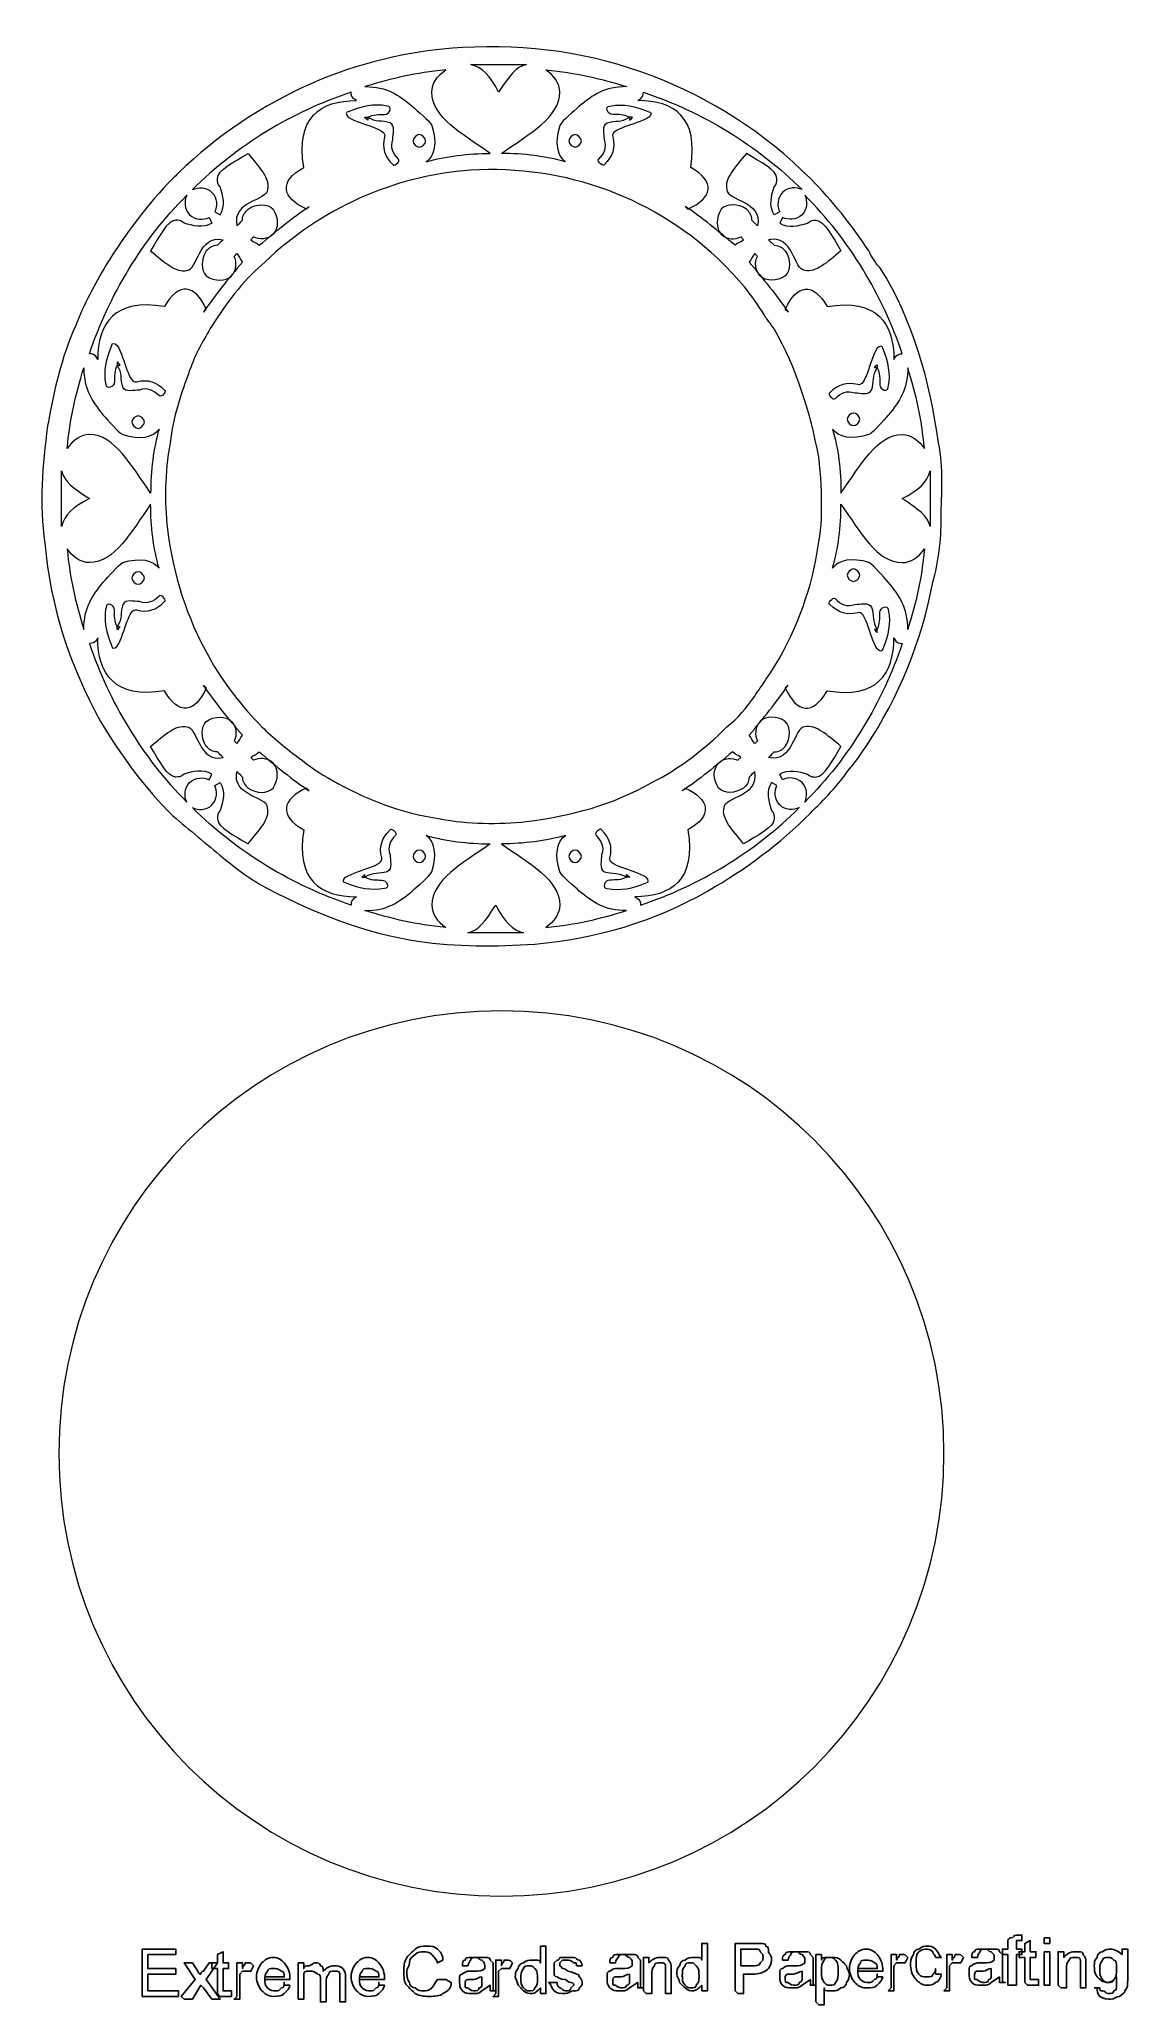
# Model space of a CAD drawing. Header units: centimetres. Extents: x -5.1 to 5.3, y -9.2 to 9.5.
import ezdxf

# ---------------------------------------------------------------- set-up
doc = ezdxf.new("R2010")
doc.units = ezdxf.units.CM
doc.header["$MEASUREMENT"] = 0
doc.layers.add('Layer 1', color=7, linetype='Continuous')

msp = doc.modelspace()

# ---------------------------------------------------------------- linework, layer by layer
at = {"layer": 'Layer 1', "color": 175, "lineweight": 13}
for points, knots in [([(-3.78354, 8.17562), (-3.75708, 8.20208), (-3.75708, 8.20208), (-3.73062, 8.22854), (-3.73062, 8.22854), (-3.73062, 8.22854), (-3.73062, 8.22854), (-3.73062, 8.22854), (-3.73062, 8.22854), (-2.98979, 8.94291), (-2.03729, 9.36625), (-1.03187, 9.41916), (-1.03187, 9.41916), (-1.03187, 9.41916), (-1.03187, 9.41916), (-1.03187, 9.41916), (-1.03187, 9.41916), (0.21167, 9.49853), (1.4023, 9.04874), (2.27542, 8.17562), (2.27542, 8.17562), (2.48709, 7.96395), (2.6723, 7.72583), (2.83105, 7.4877), (2.83105, 7.4877), (2.83105, 7.4877), (2.83105, 7.4877), (2.83105, 7.4877), (2.83105, 7.4877), (2.85751, 7.43478), (2.88397, 7.38187), (2.93688, 7.32895), (2.93688, 7.32895), (2.93688, 7.32895), (2.93688, 7.32895), (2.93688, 7.32895), (2.93688, 7.32895), (3.25438, 6.82624), (3.41313, 6.24416), (3.49251, 5.66207), (3.49251, 5.66207), (3.49251, 5.66207), (3.49251, 5.66207), (3.49251, 5.66207), (3.49251, 5.66207), (3.54543, 5.42394), (3.51897, 5.18582), (3.51897, 4.94769), (3.51897, 4.94769), (3.51897, 4.94769), (3.51897, 4.94769), (3.51897, 4.94769), (3.51897, 4.94769), (3.51897, 4.73602), (3.49251, 4.52436), (3.43959, 4.33915), (3.43959, 4.33915), (3.33376, 3.78352), (3.12209, 3.25436), (2.80459, 2.77811), (2.80459, 2.77811), (2.80459, 2.77811), (2.80459, 2.77811), (2.80459, 2.77811), (2.80459, 2.77811), (2.75167, 2.69873), (2.69876, 2.61936), (2.64584, 2.56644), (2.64584, 2.56644), (2.64584, 2.56644), (2.64584, 2.56644), (2.64584, 2.56644), (2.64584, 2.56644), (2.54001, 2.40769), (2.40771, 2.2754), (2.27542, 2.14311), (2.27542, 2.14311), (1.98438, 1.85207), (1.66688, 1.61394), (1.29646, 1.40228), (1.29646, 1.40228), (0.79375, 1.11124), (0.23813, 0.95249), (-0.34396, 0.89957), (-0.34396, 0.89957), (-0.34396, 0.89957), (-0.34396, 0.89957), (-0.34396, 0.89957), (-0.34396, 0.89957), (-0.71438, 0.87311), (-1.08479, 0.87311), (-1.45521, 0.92603), (-1.45521, 0.92603), (-1.45521, 0.92603), (-1.45521, 0.92603), (-1.45521, 0.92603), (-1.45521, 0.92603), (-1.95792, 1.0054), (-2.43417, 1.19061), (-2.88396, 1.42874), (-2.88396, 1.42874), (-3.04271, 1.50811), (-3.175, 1.61395), (-3.30729, 1.71978), (-3.30729, 1.71978), (-3.30729, 1.71978), (-3.30729, 1.71978), (-3.30729, 1.71978), (-3.30729, 1.71978), (-3.46604, 1.85207), (-3.62479, 1.98436), (-3.78354, 2.11665), (-3.78354, 2.11665), (-4.04812, 2.38123), (-4.28625, 2.69873), (-4.47146, 3.01623), (-4.47146, 3.01623), (-4.47146, 3.01623), (-4.47146, 3.01623), (-4.47146, 3.01623), (-4.47146, 3.01623), (-4.7625, 3.5454), (-4.94771, 4.10102), (-5.00063, 4.70956), (-5.00063, 4.70956), (-5.00063, 4.70956), (-5.00063, 4.70956), (-5.00063, 4.70956), (-5.00063, 4.70956), (-5.05355, 5.07998), (-5.02709, 5.45039), (-4.97417, 5.82081), (-4.97417, 5.82081), (-4.97417, 5.82081), (-4.97417, 5.82081), (-4.97417, 5.82081), (-4.97417, 5.82081), (-4.92125, 6.13831), (-4.84188, 6.48227), (-4.70959, 6.77331), (-4.70959, 6.77331), (-4.70959, 6.77331), (-4.70959, 6.77331), (-4.70959, 6.77331), (-4.70959, 6.77331), (-4.63021, 6.98498), (-4.52438, 7.17018), (-4.41855, 7.35539), (-4.41855, 7.35539), (-4.41855, 7.35539), (-4.41855, 7.35539), (-4.41855, 7.35539), (-4.41855, 7.35539), (-4.23334, 7.64643), (-4.02167, 7.93747), (-3.78355, 8.1756), (-3.78355, 8.1756), (-3.78355, 8.1756), (-3.78354, 8.17562), (-3.78354, 8.17562)], [0, 0, 0, 0, 0.02439024, 0.02439024, 0.02439024, 0.02439024, 0.04878049, 0.04878049, 0.04878049, 0.04878049, 0.07317073, 0.07317073, 0.07317073, 0.07317073, 0.09756098, 0.09756098, 0.09756098, 0.09756098, 0.12195122, 0.12195122, 0.12195122, 0.12195122, 0.14634146, 0.14634146, 0.14634146, 0.14634146, 0.17073171, 0.17073171, 0.17073171, 0.17073171, 0.19512195, 0.19512195, 0.19512195, 0.19512195, 0.2195122, 0.2195122, 0.2195122, 0.2195122, 0.24390244, 0.24390244, 0.24390244, 0.24390244, 0.26829268, 0.26829268, 0.26829268, 0.26829268, 0.29268293, 0.29268293, 0.29268293, 0.29268293, 0.31707317, 0.31707317, 0.31707317, 0.31707317, 0.34146341, 0.34146341, 0.34146341, 0.34146341, 0.36585366, 0.36585366, 0.36585366, 0.36585366, 0.3902439, 0.3902439, 0.3902439, 0.3902439, 0.41463415, 0.41463415, 0.41463415, 0.41463415, 0.43902439, 0.43902439, 0.43902439, 0.43902439, 0.46341463, 0.46341463, 0.46341463, 0.46341463, 0.48780488, 0.48780488, 0.48780488, 0.48780488, 0.51219512, 0.51219512, 0.51219512, 0.51219512, 0.53658537, 0.53658537, 0.53658537, 0.53658537, 0.56097561, 0.56097561, 0.56097561, 0.56097561, 0.58536585, 0.58536585, 0.58536585, 0.58536585, 0.6097561, 0.6097561, 0.6097561, 0.6097561, 0.63414634, 0.63414634, 0.63414634, 0.63414634, 0.65853659, 0.65853659, 0.65853659, 0.65853659, 0.68292683, 0.68292683, 0.68292683, 0.68292683, 0.70731707, 0.70731707, 0.70731707, 0.70731707, 0.73170732, 0.73170732, 0.73170732, 0.73170732, 0.75609756, 0.75609756, 0.75609756, 0.75609756, 0.7804878, 0.7804878, 0.7804878, 0.7804878, 0.80487805, 0.80487805, 0.80487805, 0.80487805, 0.82926829, 0.82926829, 0.82926829, 0.82926829, 0.85365854, 0.85365854, 0.85365854, 0.85365854, 0.87804878, 0.87804878, 0.87804878, 0.87804878, 0.90243902, 0.90243902, 0.90243902, 0.90243902, 0.92682927, 0.92682927, 0.92682927, 0.92682927, 0.95121951, 0.95121951, 0.95121951, 0.95121951, 1, 1, 1, 1]), ([(-1.50813, 8.86354), (-1.64042, 8.96937), (-1.74626, 9.04875), (-1.95792, 9.04875), (-1.95792, 9.04875), (-1.69334, 9.12812), (-1.48167, 9.18104), (-1.19063, 9.2075), (-1.19063, 9.2075), (-1.27001, 9.15458), (-1.32292, 9.07521), (-1.32292, 8.99583), (-1.32292, 8.99583), (-1.32292, 8.7577), (-1.03188, 8.59895), (-0.76729, 8.41375), (-0.76729, 8.41375), (-0.97896, 8.41375), (-1.19062, 8.38729), (-1.37583, 8.33437), (-1.37583, 8.33437), (-1.29645, 8.38729), (-1.27, 8.51958), (-1.32291, 8.67833), (-1.32291, 8.67833), (-1.34937, 8.73125), (-1.4552, 8.81062), (-1.50812, 8.86354), (-1.50812, 8.86354), (-1.50812, 8.86354), (-1.50813, 8.86354), (-1.50813, 8.86354)], [0, 0, 0, 0, 0.11111111, 0.11111111, 0.11111111, 0.11111111, 0.22222222, 0.22222222, 0.22222222, 0.22222222, 0.33333333, 0.33333333, 0.33333333, 0.33333333, 0.44444444, 0.44444444, 0.44444444, 0.44444444, 0.55555556, 0.55555556, 0.55555556, 0.55555556, 0.66666667, 0.66666667, 0.66666667, 0.66666667, 0.77777778, 0.77777778, 0.77777778, 0.77777778, 1, 1, 1, 1]), ([(-0.68792, 9.26042), (-0.7673, 9.26042), (-0.87313, 9.26042), (-0.9525, 9.26042), (-0.9525, 9.26042), (-0.84667, 9.23396), (-0.76729, 9.15459), (-0.68792, 8.99584), (-0.68792, 8.99584), (-0.58209, 9.15459), (-0.52917, 9.23396), (-0.42334, 9.26042), (-0.42334, 9.26042), (-0.50272, 9.26042), (-0.60855, 9.26042), (-0.68792, 9.26042)], [0, 0, 0, 0, 0.2, 0.2, 0.2, 0.2, 0.4, 0.4, 0.4, 0.4, 0.6, 0.6, 0.6, 0.6, 1, 1, 1, 1]), ([(0.07938, 8.86354), (0.21167, 8.96937), (0.31751, 9.04875), (0.52917, 9.04875), (0.52917, 9.04875), (0.26459, 9.12812), (0.05292, 9.18104), (-0.23812, 9.2075), (-0.23812, 9.2075), (-0.15874, 9.15458), (-0.10583, 9.07521), (-0.10583, 8.99583), (-0.10583, 8.99583), (-0.10583, 8.7577), (-0.39687, 8.59895), (-0.66146, 8.41375), (-0.66146, 8.41375), (-0.44979, 8.41375), (-0.23813, 8.38729), (-0.05292, 8.33437), (-0.05292, 8.33437), (-0.1323, 8.38729), (-0.15875, 8.51958), (-0.10584, 8.67833), (-0.10584, 8.67833), (-0.07938, 8.73125), (0.02645, 8.81062), (0.07937, 8.86354), (0.07937, 8.86354), (0.07937, 8.86354), (0.07938, 8.86354), (0.07938, 8.86354)], [0, 0, 0, 0, 0.11111111, 0.11111111, 0.11111111, 0.11111111, 0.22222222, 0.22222222, 0.22222222, 0.22222222, 0.33333333, 0.33333333, 0.33333333, 0.33333333, 0.44444444, 0.44444444, 0.44444444, 0.44444444, 0.55555556, 0.55555556, 0.55555556, 0.55555556, 0.66666667, 0.66666667, 0.66666667, 0.66666667, 0.77777778, 0.77777778, 0.77777778, 0.77777778, 1, 1, 1, 1]), ([(-2.48708, 7.91104), (-2.64583, 7.80521), (-2.80458, 7.67291), (-2.96333, 7.54062), (-2.96333, 7.54062), (-2.98979, 7.56708), (-3.01625, 7.56708), (-3.04271, 7.59354), (-3.04271, 7.59354), (-3.04271, 7.59354), (-3.01625, 7.62), (-3.01625, 7.62), (-3.01625, 7.62), (-2.96333, 7.59354), (-2.88396, 7.59354), (-2.83104, 7.64646), (-2.83104, 7.64646), (-2.77812, 7.69938), (-2.77812, 7.80521), (-2.83104, 7.88458), (-2.83104, 7.88458), (-2.88396, 7.9375), (-2.98979, 7.9375), (-3.06917, 7.88458), (-3.06917, 7.88458), (-3.09563, 7.85812), (-3.12209, 7.83166), (-3.12209, 7.77875), (-3.12209, 7.77875), (-3.14855, 7.75229), (-3.14855, 7.75229), (-3.17501, 7.72583), (-3.17501, 7.72583), (-3.22793, 7.96395), (-2.88397, 7.96395), (-2.88397, 8.06979), (-2.88397, 8.06979), (-2.85751, 8.17562), (-2.96335, 8.28146), (-3.06918, 8.41375), (-3.06918, 8.41375), (-3.20147, 8.33437), (-3.36022, 8.255), (-3.36022, 8.17562), (-3.36022, 8.17562), (-3.36022, 8.14916), (-3.36022, 8.1227), (-3.33376, 8.09624), (-3.33376, 8.09624), (-3.3073, 8.01686), (-3.28084, 7.91103), (-3.33376, 7.83166), (-3.33376, 7.83166), (-3.33376, 7.83166), (-3.38668, 7.85812), (-3.38668, 7.85812), (-3.38668, 7.85812), (-3.36022, 7.91104), (-3.36022, 7.99041), (-3.41314, 8.04333), (-3.41314, 8.04333), (-3.46606, 8.09625), (-3.54543, 8.09625), (-3.59835, 8.06979), (-3.59835, 8.06979), (-3.17502, 8.49312), (-2.64585, 8.81062), (-2.09022, 8.99583), (-2.09022, 8.99583), (-2.09022, 8.96937), (-2.09022, 8.94291), (-2.0373, 8.91645), (-2.0373, 8.91645), (-2.38126, 8.91645), (-2.61938, 8.7577), (-2.54001, 8.28145), (-2.54001, 8.28145), (-2.77814, 8.14916), (-2.75168, 7.99041), (-2.51355, 7.88457), (-2.51355, 7.88457), (-2.51355, 7.88457), (-2.48708, 7.91104), (-2.48708, 7.91104)], [0, 0, 0, 0, 0.04545455, 0.04545455, 0.04545455, 0.04545455, 0.09090909, 0.09090909, 0.09090909, 0.09090909, 0.13636364, 0.13636364, 0.13636364, 0.13636364, 0.18181818, 0.18181818, 0.18181818, 0.18181818, 0.22727273, 0.22727273, 0.22727273, 0.22727273, 0.27272727, 0.27272727, 0.27272727, 0.27272727, 0.31818182, 0.31818182, 0.31818182, 0.31818182, 0.36363636, 0.36363636, 0.36363636, 0.36363636, 0.40909091, 0.40909091, 0.40909091, 0.40909091, 0.45454545, 0.45454545, 0.45454545, 0.45454545, 0.5, 0.5, 0.5, 0.5, 0.54545455, 0.54545455, 0.54545455, 0.54545455, 0.59090909, 0.59090909, 0.59090909, 0.59090909, 0.63636364, 0.63636364, 0.63636364, 0.63636364, 0.68181818, 0.68181818, 0.68181818, 0.68181818, 0.72727273, 0.72727273, 0.72727273, 0.72727273, 0.77272727, 0.77272727, 0.77272727, 0.77272727, 0.81818182, 0.81818182, 0.81818182, 0.81818182, 0.86363636, 0.86363636, 0.86363636, 0.86363636, 0.90909091, 0.90909091, 0.90909091, 0.90909091, 1, 1, 1, 1]), ([(1.08479, 7.91104), (1.24354, 7.80521), (1.40229, 7.67291), (1.56104, 7.54062), (1.56104, 7.54062), (1.5875, 7.56708), (1.61396, 7.56708), (1.64042, 7.59354), (1.64042, 7.59354), (1.64042, 7.59354), (1.61396, 7.62), (1.61396, 7.62), (1.61396, 7.62), (1.56104, 7.59354), (1.48167, 7.59354), (1.42875, 7.64646), (1.42875, 7.64646), (1.37583, 7.69938), (1.37583, 7.80521), (1.42875, 7.88458), (1.42875, 7.88458), (1.48167, 7.9375), (1.5875, 7.9375), (1.66688, 7.88458), (1.66688, 7.88458), (1.69334, 7.85812), (1.7198, 7.83166), (1.7198, 7.77875), (1.7198, 7.77875), (1.74626, 7.75229), (1.74626, 7.75229), (1.77272, 7.72583), (1.77272, 7.72583), (1.82564, 7.96395), (1.48168, 7.96395), (1.48168, 8.06979), (1.48168, 8.06979), (1.45522, 8.17562), (1.56106, 8.28146), (1.66689, 8.41375), (1.66689, 8.41375), (1.79918, 8.33437), (1.95793, 8.255), (1.95793, 8.17562), (1.95793, 8.17562), (1.95793, 8.14916), (1.95793, 8.1227), (1.93147, 8.09624), (1.93147, 8.09624), (1.90501, 8.01686), (1.87855, 7.91103), (1.93147, 7.83166), (1.93147, 7.83166), (1.93147, 7.83166), (1.98439, 7.85812), (1.98439, 7.85812), (1.98439, 7.85812), (1.95793, 7.91104), (1.95793, 7.99041), (2.01085, 8.04333), (2.01085, 8.04333), (2.06377, 8.09625), (2.14314, 8.09625), (2.19606, 8.06979), (2.19606, 8.06979), (1.77273, 8.49312), (1.24356, 8.81062), (0.68793, 8.99583), (0.68793, 8.99583), (0.68793, 8.96937), (0.68793, 8.94291), (0.63501, 8.91645), (0.63501, 8.91645), (0.97897, 8.91645), (1.21709, 8.7577), (1.13772, 8.28145), (1.13772, 8.28145), (1.37585, 8.14916), (1.34939, 7.99041), (1.11126, 7.88457), (1.11126, 7.88457), (1.11126, 7.88457), (1.08479, 7.91104), (1.08479, 7.91104)], [0, 0, 0, 0, 0.04545455, 0.04545455, 0.04545455, 0.04545455, 0.09090909, 0.09090909, 0.09090909, 0.09090909, 0.13636364, 0.13636364, 0.13636364, 0.13636364, 0.18181818, 0.18181818, 0.18181818, 0.18181818, 0.22727273, 0.22727273, 0.22727273, 0.22727273, 0.27272727, 0.27272727, 0.27272727, 0.27272727, 0.31818182, 0.31818182, 0.31818182, 0.31818182, 0.36363636, 0.36363636, 0.36363636, 0.36363636, 0.40909091, 0.40909091, 0.40909091, 0.40909091, 0.45454545, 0.45454545, 0.45454545, 0.45454545, 0.5, 0.5, 0.5, 0.5, 0.54545455, 0.54545455, 0.54545455, 0.54545455, 0.59090909, 0.59090909, 0.59090909, 0.59090909, 0.63636364, 0.63636364, 0.63636364, 0.63636364, 0.68181818, 0.68181818, 0.68181818, 0.68181818, 0.72727273, 0.72727273, 0.72727273, 0.72727273, 0.77272727, 0.77272727, 0.77272727, 0.77272727, 0.81818182, 0.81818182, 0.81818182, 0.81818182, 0.86363636, 0.86363636, 0.86363636, 0.86363636, 0.90909091, 0.90909091, 0.90909091, 0.90909091, 1, 1, 1, 1]), ([(-1.93146, 8.75771), (-1.85208, 8.70479), (-1.79917, 8.73125), (-1.71979, 8.70479), (-1.71979, 8.70479), (-1.66687, 8.67833), (-1.69333, 8.59896), (-1.69333, 8.54604), (-1.69333, 8.54604), (-1.71979, 8.46666), (-1.69333, 8.41375), (-1.64041, 8.36083), (-1.64041, 8.36083), (-1.61395, 8.33437), (-1.69333, 8.28145), (-1.69333, 8.30791), (-1.69333, 8.30791), (-1.77271, 8.38728), (-1.79916, 8.46666), (-1.77271, 8.57249), (-1.77271, 8.57249), (-1.74625, 8.65186), (-1.98438, 8.67832), (-2.11667, 8.7577), (-2.11667, 8.7577), (-2.14313, 8.78416), (-2.14313, 8.81062), (-2.11667, 8.81062), (-2.11667, 8.81062), (-1.98438, 8.86354), (-1.87854, 8.88999), (-1.74625, 8.86354), (-1.74625, 8.86354), (-1.69333, 8.86354), (-1.71979, 8.78416), (-1.77271, 8.78416), (-1.77271, 8.78416), (-1.82563, 8.78416), (-1.87854, 8.78416), (-1.93146, 8.7577), (-1.93146, 8.7577), (-1.98438, 8.7577), (-1.95792, 8.7577), (-1.93146, 8.73124), (-1.93146, 8.73124), (-1.93146, 8.73124), (-1.93146, 8.75771), (-1.93146, 8.75771)], [0, 0, 0, 0, 0.07692308, 0.07692308, 0.07692308, 0.07692308, 0.15384615, 0.15384615, 0.15384615, 0.15384615, 0.23076923, 0.23076923, 0.23076923, 0.23076923, 0.30769231, 0.30769231, 0.30769231, 0.30769231, 0.38461538, 0.38461538, 0.38461538, 0.38461538, 0.46153846, 0.46153846, 0.46153846, 0.46153846, 0.53846154, 0.53846154, 0.53846154, 0.53846154, 0.61538462, 0.61538462, 0.61538462, 0.61538462, 0.69230769, 0.69230769, 0.69230769, 0.69230769, 0.76923077, 0.76923077, 0.76923077, 0.76923077, 0.84615385, 0.84615385, 0.84615385, 0.84615385, 1, 1, 1, 1]), ([(0.55563, 8.75771), (0.47625, 8.70479), (0.42334, 8.73125), (0.34396, 8.70479), (0.34396, 8.70479), (0.29104, 8.67833), (0.3175, 8.59896), (0.3175, 8.54604), (0.3175, 8.54604), (0.34396, 8.46666), (0.3175, 8.41375), (0.26458, 8.36083), (0.26458, 8.36083), (0.23812, 8.33437), (0.3175, 8.28145), (0.3175, 8.30791), (0.3175, 8.30791), (0.39688, 8.38728), (0.42333, 8.46666), (0.39688, 8.57249), (0.39688, 8.57249), (0.37042, 8.65186), (0.60855, 8.67832), (0.74084, 8.7577), (0.74084, 8.7577), (0.7673, 8.78416), (0.7673, 8.81062), (0.74084, 8.81062), (0.74084, 8.81062), (0.60855, 8.86354), (0.50271, 8.88999), (0.37042, 8.86354), (0.37042, 8.86354), (0.3175, 8.86354), (0.34396, 8.78416), (0.39688, 8.78416), (0.39688, 8.78416), (0.4498, 8.78416), (0.50271, 8.78416), (0.55563, 8.7577), (0.55563, 8.7577), (0.60855, 8.7577), (0.58209, 8.7577), (0.55563, 8.73124), (0.55563, 8.73124), (0.55563, 8.73124), (0.55563, 8.75771), (0.55563, 8.75771)], [0, 0, 0, 0, 0.07692308, 0.07692308, 0.07692308, 0.07692308, 0.15384615, 0.15384615, 0.15384615, 0.15384615, 0.23076923, 0.23076923, 0.23076923, 0.23076923, 0.30769231, 0.30769231, 0.30769231, 0.30769231, 0.38461538, 0.38461538, 0.38461538, 0.38461538, 0.46153846, 0.46153846, 0.46153846, 0.46153846, 0.53846154, 0.53846154, 0.53846154, 0.53846154, 0.61538462, 0.61538462, 0.61538462, 0.61538462, 0.69230769, 0.69230769, 0.69230769, 0.69230769, 0.76923077, 0.76923077, 0.76923077, 0.76923077, 0.84615385, 0.84615385, 0.84615385, 0.84615385, 1, 1, 1, 1]), ([(-1.48167, 8.5725), (-1.45521, 8.59896), (-1.42875, 8.59896), (-1.40229, 8.5725), (-1.40229, 8.5725), (-1.37583, 8.54604), (-1.37583, 8.51958), (-1.40229, 8.49312), (-1.40229, 8.49312), (-1.42875, 8.46666), (-1.45521, 8.46666), (-1.48167, 8.49312), (-1.48167, 8.49312), (-1.50813, 8.51958), (-1.50813, 8.54604), (-1.48167, 8.57249), (-1.48167, 8.57249), (-1.48167, 8.57249), (-1.48167, 8.5725), (-1.48167, 8.5725)], [0, 0, 0, 0, 0.16666667, 0.16666667, 0.16666667, 0.16666667, 0.33333333, 0.33333333, 0.33333333, 0.33333333, 0.5, 0.5, 0.5, 0.5, 0.66666667, 0.66666667, 0.66666667, 0.66666667, 1, 1, 1, 1]), ([(0.07938, 8.5725), (0.10584, 8.54604), (0.10584, 8.51958), (0.07938, 8.49312), (0.07938, 8.49312), (0.05292, 8.46666), (0.02646, 8.46666), (0, 8.49312), (0, 8.49312), (-0.02646, 8.51958), (-0.02646, 8.54604), (0, 8.57249), (0, 8.57249), (0.02646, 8.59895), (0.05292, 8.59895), (0.07938, 8.57249), (0.07938, 8.57249), (0.07938, 8.57249), (0.07938, 8.5725), (0.07938, 8.5725)], [0, 0, 0, 0, 0.16666667, 0.16666667, 0.16666667, 0.16666667, 0.33333333, 0.33333333, 0.33333333, 0.33333333, 0.5, 0.5, 0.5, 0.5, 0.66666667, 0.66666667, 0.66666667, 0.66666667, 1, 1, 1, 1]), ([(-2.93687, 7.35542), (-2.93687, 7.35542), (-2.91041, 7.38188), (-2.91041, 7.38188), (-2.91041, 7.38188), (-2.91041, 7.38188), (-2.91041, 7.38188), (-2.91041, 7.38188), (-2.91041, 7.38188), (-2.38124, 7.88459), (-1.69333, 8.20209), (-0.95249, 8.255), (-0.95249, 8.255), (-0.95249, 8.255), (-0.95249, 8.255), (-0.95249, 8.255), (-0.95249, 8.255), (-0.05291, 8.30792), (0.82022, 7.99042), (1.45522, 7.35542), (1.45522, 7.35542), (1.61397, 7.19667), (1.74626, 7.03792), (1.8521, 6.85271), (1.8521, 6.85271), (1.8521, 6.85271), (1.8521, 6.85271), (1.8521, 6.85271), (1.8521, 6.85271), (1.87856, 6.82625), (1.90502, 6.77333), (1.93148, 6.74688), (1.93148, 6.74688), (1.93148, 6.74688), (1.93148, 6.74688), (1.93148, 6.74688), (1.93148, 6.74688), (2.14315, 6.37646), (2.27544, 5.95313), (2.35481, 5.5298), (2.35481, 5.5298), (2.35481, 5.5298), (2.35481, 5.5298), (2.35481, 5.5298), (2.35481, 5.5298), (2.38127, 5.34459), (2.38127, 5.18584), (2.38127, 5.00063), (2.38127, 5.00063), (2.38127, 5.00063), (2.38127, 5.00063), (2.38127, 5.00063), (2.38127, 5.00063), (2.38127, 4.84188), (2.35481, 4.70959), (2.32835, 4.55084), (2.32835, 4.55084), (2.24897, 4.15396), (2.09022, 3.75709), (1.8521, 3.41313), (1.8521, 3.41313), (1.8521, 3.41313), (1.8521, 3.41313), (1.8521, 3.41313), (1.8521, 3.41313), (1.82564, 3.36021), (1.77272, 3.3073), (1.74627, 3.25438), (1.74627, 3.25438), (1.74627, 3.25438), (1.74627, 3.25438), (1.74627, 3.25438), (1.74627, 3.25438), (1.66689, 3.14855), (1.58752, 3.04271), (1.48169, 2.96334), (1.48169, 2.96334), (1.27002, 2.75167), (1.0319, 2.56646), (0.76731, 2.43417), (0.76731, 2.43417), (0.39689, 2.2225), (0.00002, 2.11667), (-0.42332, 2.06375), (-0.42332, 2.06375), (-0.42332, 2.06375), (-0.42332, 2.06375), (-0.42332, 2.06375), (-0.42332, 2.06375), (-0.6879, 2.03729), (-0.97895, 2.03729), (-1.24353, 2.09021), (-1.24353, 2.09021), (-1.24353, 2.09021), (-1.24353, 2.09021), (-1.24353, 2.09021), (-1.24353, 2.09021), (-1.61395, 2.14313), (-1.95791, 2.27542), (-2.27541, 2.46063), (-2.27541, 2.46063), (-2.38124, 2.51355), (-2.48708, 2.59292), (-2.59291, 2.6723), (-2.59291, 2.6723), (-2.59291, 2.6723), (-2.59291, 2.6723), (-2.59291, 2.6723), (-2.59291, 2.6723), (-2.69874, 2.75167), (-2.83104, 2.85751), (-2.93687, 2.96334), (-2.93687, 2.96334), (-3.12208, 3.14855), (-3.30729, 3.38667), (-3.43958, 3.6248), (-3.43958, 3.6248), (-3.43958, 3.6248), (-3.43958, 3.6248), (-3.43958, 3.6248), (-3.43958, 3.6248), (-3.65125, 3.99522), (-3.78354, 4.41855), (-3.83646, 4.84188), (-3.83646, 4.84188), (-3.83646, 4.84188), (-3.83646, 4.84188), (-3.83646, 4.84188), (-3.83646, 4.84188), (-3.86292, 5.10646), (-3.86292, 5.37105), (-3.81, 5.66209), (-3.81, 5.66209), (-3.81, 5.66209), (-3.81, 5.66209), (-3.81, 5.66209), (-3.81, 5.66209), (-3.78354, 5.90021), (-3.70417, 6.13834), (-3.62479, 6.35001), (-3.62479, 6.35001), (-3.62479, 6.35001), (-3.62479, 6.35001), (-3.62479, 6.35001), (-3.62479, 6.35001), (-3.57187, 6.50876), (-3.4925, 6.64105), (-3.41312, 6.77334), (-3.41312, 6.77334), (-3.41312, 6.77334), (-3.41312, 6.77334), (-3.41312, 6.77334), (-3.41312, 6.77334), (-3.28083, 6.98501), (-3.12208, 7.19667), (-2.93687, 7.35542)], [0, 0, 0, 0, 0.025, 0.025, 0.025, 0.025, 0.05, 0.05, 0.05, 0.05, 0.075, 0.075, 0.075, 0.075, 0.1, 0.1, 0.1, 0.1, 0.125, 0.125, 0.125, 0.125, 0.15, 0.15, 0.15, 0.15, 0.175, 0.175, 0.175, 0.175, 0.2, 0.2, 0.2, 0.2, 0.225, 0.225, 0.225, 0.225, 0.25, 0.25, 0.25, 0.25, 0.275, 0.275, 0.275, 0.275, 0.3, 0.3, 0.3, 0.3, 0.325, 0.325, 0.325, 0.325, 0.35, 0.35, 0.35, 0.35, 0.375, 0.375, 0.375, 0.375, 0.4, 0.4, 0.4, 0.4, 0.425, 0.425, 0.425, 0.425, 0.45, 0.45, 0.45, 0.45, 0.475, 0.475, 0.475, 0.475, 0.5, 0.5, 0.5, 0.5, 0.525, 0.525, 0.525, 0.525, 0.55, 0.55, 0.55, 0.55, 0.575, 0.575, 0.575, 0.575, 0.6, 0.6, 0.6, 0.6, 0.625, 0.625, 0.625, 0.625, 0.65, 0.65, 0.65, 0.65, 0.675, 0.675, 0.675, 0.675, 0.7, 0.7, 0.7, 0.7, 0.725, 0.725, 0.725, 0.725, 0.75, 0.75, 0.75, 0.75, 0.775, 0.775, 0.775, 0.775, 0.8, 0.8, 0.8, 0.8, 0.825, 0.825, 0.825, 0.825, 0.85, 0.85, 0.85, 0.85, 0.875, 0.875, 0.875, 0.875, 0.9, 0.9, 0.9, 0.9, 0.925, 0.925, 0.925, 0.925, 0.95, 0.95, 0.95, 0.95, 1, 1, 1, 1]), ([(-3.4925, 6.90563), (-3.38667, 7.06438), (-3.25437, 7.22313), (-3.12208, 7.38188), (-3.12208, 7.38188), (-3.14854, 7.40834), (-3.14854, 7.4348), (-3.175, 7.46125), (-3.175, 7.46125), (-3.175, 7.46125), (-3.20146, 7.43479), (-3.20146, 7.43479), (-3.20146, 7.43479), (-3.175, 7.38187), (-3.175, 7.3025), (-3.22792, 7.24958), (-3.22792, 7.24958), (-3.28084, 7.19666), (-3.38667, 7.19666), (-3.46605, 7.24958), (-3.46605, 7.24958), (-3.51897, 7.3025), (-3.51897, 7.40833), (-3.46605, 7.4877), (-3.46605, 7.4877), (-3.43959, 7.51416), (-3.41313, 7.54062), (-3.36022, 7.54062), (-3.36022, 7.54062), (-3.33376, 7.56708), (-3.33376, 7.56708), (-3.3073, 7.59354), (-3.3073, 7.59354), (-3.54543, 7.64646), (-3.54543, 7.3025), (-3.65126, 7.3025), (-3.65126, 7.3025), (-3.75709, 7.27604), (-3.86293, 7.38187), (-3.99522, 7.48771), (-3.99522, 7.48771), (-3.91584, 7.62), (-3.83647, 7.77875), (-3.75709, 7.77875), (-3.75709, 7.77875), (-3.73063, 7.77875), (-3.70417, 7.77875), (-3.67771, 7.75229), (-3.67771, 7.75229), (-3.59833, 7.72583), (-3.4925, 7.69937), (-3.41313, 7.75229), (-3.41313, 7.75229), (-3.41313, 7.75229), (-3.43959, 7.80521), (-3.43959, 7.80521), (-3.43959, 7.80521), (-3.49251, 7.77875), (-3.57188, 7.77875), (-3.6248, 7.83167), (-3.6248, 7.83167), (-3.67772, 7.88459), (-3.67772, 7.96396), (-3.65126, 8.01688), (-3.65126, 8.01688), (-4.07459, 7.59355), (-4.39209, 7.06438), (-4.5773, 6.50875), (-4.5773, 6.50875), (-4.55084, 6.50875), (-4.52438, 6.50875), (-4.49792, 6.45583), (-4.49792, 6.45583), (-4.49792, 6.79979), (-4.33917, 7.03791), (-3.86292, 6.95854), (-3.86292, 6.95854), (-3.73063, 7.19666), (-3.57188, 7.17021), (-3.46604, 6.93208), (-3.46604, 6.93208), (-3.46604, 6.93208), (-3.4925, 6.90563), (-3.4925, 6.90563)], [0, 0, 0, 0, 0.04545455, 0.04545455, 0.04545455, 0.04545455, 0.09090909, 0.09090909, 0.09090909, 0.09090909, 0.13636364, 0.13636364, 0.13636364, 0.13636364, 0.18181818, 0.18181818, 0.18181818, 0.18181818, 0.22727273, 0.22727273, 0.22727273, 0.22727273, 0.27272727, 0.27272727, 0.27272727, 0.27272727, 0.31818182, 0.31818182, 0.31818182, 0.31818182, 0.36363636, 0.36363636, 0.36363636, 0.36363636, 0.40909091, 0.40909091, 0.40909091, 0.40909091, 0.45454545, 0.45454545, 0.45454545, 0.45454545, 0.5, 0.5, 0.5, 0.5, 0.54545455, 0.54545455, 0.54545455, 0.54545455, 0.59090909, 0.59090909, 0.59090909, 0.59090909, 0.63636364, 0.63636364, 0.63636364, 0.63636364, 0.68181818, 0.68181818, 0.68181818, 0.68181818, 0.72727273, 0.72727273, 0.72727273, 0.72727273, 0.77272727, 0.77272727, 0.77272727, 0.77272727, 0.81818182, 0.81818182, 0.81818182, 0.81818182, 0.86363636, 0.86363636, 0.86363636, 0.86363636, 0.90909091, 0.90909091, 0.90909091, 0.90909091, 1, 1, 1, 1]), ([(2.06375, 6.90563), (1.95792, 7.06438), (1.82562, 7.22313), (1.69333, 7.38188), (1.69333, 7.38188), (1.71979, 7.40834), (1.71979, 7.4348), (1.74625, 7.46125), (1.74625, 7.46125), (1.74625, 7.46125), (1.77271, 7.43479), (1.77271, 7.43479), (1.77271, 7.43479), (1.74625, 7.38187), (1.74625, 7.3025), (1.79917, 7.24958), (1.79917, 7.24958), (1.85209, 7.19666), (1.95792, 7.19666), (2.0373, 7.24958), (2.0373, 7.24958), (2.09022, 7.3025), (2.09022, 7.40833), (2.0373, 7.4877), (2.0373, 7.4877), (2.01084, 7.51416), (1.98438, 7.54062), (1.93147, 7.54062), (1.93147, 7.54062), (1.90501, 7.56708), (1.90501, 7.56708), (1.87855, 7.59354), (1.87855, 7.59354), (2.11668, 7.64646), (2.11668, 7.3025), (2.22251, 7.3025), (2.22251, 7.3025), (2.32834, 7.27604), (2.43418, 7.38187), (2.56647, 7.48771), (2.56647, 7.48771), (2.48709, 7.62), (2.40772, 7.77875), (2.32834, 7.77875), (2.32834, 7.77875), (2.30188, 7.77875), (2.27542, 7.77875), (2.24896, 7.75229), (2.24896, 7.75229), (2.16958, 7.72583), (2.06375, 7.69937), (1.98438, 7.75229), (1.98438, 7.75229), (1.98438, 7.75229), (2.01084, 7.80521), (2.01084, 7.80521), (2.01084, 7.80521), (2.06376, 7.77875), (2.14313, 7.77875), (2.19605, 7.83167), (2.19605, 7.83167), (2.24897, 7.88459), (2.24897, 7.96396), (2.22251, 8.01688), (2.22251, 8.01688), (2.64584, 7.59355), (2.96334, 7.06438), (3.14855, 6.50875), (3.14855, 6.50875), (3.12209, 6.50875), (3.09563, 6.50875), (3.06917, 6.45583), (3.06917, 6.45583), (3.06917, 6.79979), (2.91042, 7.03791), (2.43417, 6.95854), (2.43417, 6.95854), (2.30188, 7.19666), (2.14313, 7.17021), (2.03729, 6.93208), (2.03729, 6.93208), (2.03729, 6.93208), (2.06375, 6.90563), (2.06375, 6.90563)], [0, 0, 0, 0, 0.04545455, 0.04545455, 0.04545455, 0.04545455, 0.09090909, 0.09090909, 0.09090909, 0.09090909, 0.13636364, 0.13636364, 0.13636364, 0.13636364, 0.18181818, 0.18181818, 0.18181818, 0.18181818, 0.22727273, 0.22727273, 0.22727273, 0.22727273, 0.27272727, 0.27272727, 0.27272727, 0.27272727, 0.31818182, 0.31818182, 0.31818182, 0.31818182, 0.36363636, 0.36363636, 0.36363636, 0.36363636, 0.40909091, 0.40909091, 0.40909091, 0.40909091, 0.45454545, 0.45454545, 0.45454545, 0.45454545, 0.5, 0.5, 0.5, 0.5, 0.54545455, 0.54545455, 0.54545455, 0.54545455, 0.59090909, 0.59090909, 0.59090909, 0.59090909, 0.63636364, 0.63636364, 0.63636364, 0.63636364, 0.68181818, 0.68181818, 0.68181818, 0.68181818, 0.72727273, 0.72727273, 0.72727273, 0.72727273, 0.77272727, 0.77272727, 0.77272727, 0.77272727, 0.81818182, 0.81818182, 0.81818182, 0.81818182, 0.86363636, 0.86363636, 0.86363636, 0.86363636, 0.90909091, 0.90909091, 0.90909091, 0.90909091, 1, 1, 1, 1]), ([(-4.31271, 6.40292), (-4.25979, 6.32354), (-4.28625, 6.27063), (-4.25979, 6.19125), (-4.25979, 6.19125), (-4.23333, 6.13833), (-4.15396, 6.16479), (-4.10104, 6.16479), (-4.10104, 6.16479), (-4.02166, 6.19125), (-3.96875, 6.16479), (-3.91583, 6.11187), (-3.91583, 6.11187), (-3.88937, 6.08541), (-3.83645, 6.16479), (-3.86291, 6.16479), (-3.86291, 6.16479), (-3.94229, 6.24416), (-4.02166, 6.27062), (-4.12749, 6.24416), (-4.12749, 6.24416), (-4.20687, 6.2177), (-4.23332, 6.45583), (-4.3127, 6.58812), (-4.3127, 6.58812), (-4.33916, 6.61458), (-4.36562, 6.61458), (-4.36562, 6.58812), (-4.36562, 6.58812), (-4.41854, 6.45583), (-4.445, 6.34999), (-4.41854, 6.2177), (-4.41854, 6.2177), (-4.41854, 6.16478), (-4.33916, 6.19124), (-4.33916, 6.24416), (-4.33916, 6.24416), (-4.33916, 6.29708), (-4.33916, 6.34999), (-4.3127, 6.40291), (-4.3127, 6.40291), (-4.3127, 6.45583), (-4.3127, 6.42937), (-4.28624, 6.40291), (-4.28624, 6.40291), (-4.28624, 6.40291), (-4.31271, 6.40292), (-4.31271, 6.40292)], [0, 0, 0, 0, 0.07692308, 0.07692308, 0.07692308, 0.07692308, 0.15384615, 0.15384615, 0.15384615, 0.15384615, 0.23076923, 0.23076923, 0.23076923, 0.23076923, 0.30769231, 0.30769231, 0.30769231, 0.30769231, 0.38461538, 0.38461538, 0.38461538, 0.38461538, 0.46153846, 0.46153846, 0.46153846, 0.46153846, 0.53846154, 0.53846154, 0.53846154, 0.53846154, 0.61538462, 0.61538462, 0.61538462, 0.61538462, 0.69230769, 0.69230769, 0.69230769, 0.69230769, 0.76923077, 0.76923077, 0.76923077, 0.76923077, 0.84615385, 0.84615385, 0.84615385, 0.84615385, 1, 1, 1, 1]), ([(2.91042, 6.37646), (2.8575, 6.29708), (2.88396, 6.24417), (2.8575, 6.16479), (2.8575, 6.16479), (2.83104, 6.11187), (2.75167, 6.13833), (2.69875, 6.13833), (2.69875, 6.13833), (2.61937, 6.16479), (2.56646, 6.13833), (2.51354, 6.08541), (2.51354, 6.08541), (2.48708, 6.05895), (2.43416, 6.13833), (2.46062, 6.13833), (2.46062, 6.13833), (2.54, 6.2177), (2.61937, 6.24416), (2.7252, 6.2177), (2.7252, 6.2177), (2.80458, 6.19124), (2.83103, 6.42937), (2.91041, 6.56166), (2.91041, 6.56166), (2.93687, 6.58812), (2.96333, 6.58812), (2.96333, 6.56166), (2.96333, 6.56166), (3.01625, 6.42937), (3.04271, 6.32353), (3.01625, 6.19124), (3.01625, 6.19124), (3.01625, 6.13832), (2.93687, 6.16478), (2.93687, 6.2177), (2.93687, 6.2177), (2.93687, 6.27062), (2.93687, 6.32353), (2.91041, 6.37645), (2.91041, 6.37645), (2.91041, 6.42937), (2.91041, 6.40291), (2.88395, 6.37645), (2.88395, 6.37645), (2.88395, 6.37645), (2.91042, 6.37646), (2.91042, 6.37646)], [0, 0, 0, 0, 0.07692308, 0.07692308, 0.07692308, 0.07692308, 0.15384615, 0.15384615, 0.15384615, 0.15384615, 0.23076923, 0.23076923, 0.23076923, 0.23076923, 0.30769231, 0.30769231, 0.30769231, 0.30769231, 0.38461538, 0.38461538, 0.38461538, 0.38461538, 0.46153846, 0.46153846, 0.46153846, 0.46153846, 0.53846154, 0.53846154, 0.53846154, 0.53846154, 0.61538462, 0.61538462, 0.61538462, 0.61538462, 0.69230769, 0.69230769, 0.69230769, 0.69230769, 0.76923077, 0.76923077, 0.76923077, 0.76923077, 0.84615385, 0.84615385, 0.84615385, 0.84615385, 1, 1, 1, 1]), ([(-4.445, 5.92667), (-4.55083, 6.05896), (-4.63021, 6.16479), (-4.63021, 6.37646), (-4.63021, 6.37646), (-4.70959, 6.11188), (-4.7625, 5.90021), (-4.78896, 5.60917), (-4.78896, 5.60917), (-4.73604, 5.68854), (-4.65667, 5.74146), (-4.57729, 5.74146), (-4.57729, 5.74146), (-4.33916, 5.74146), (-4.18041, 5.45042), (-3.99521, 5.18583), (-3.99521, 5.18583), (-3.99521, 5.3975), (-3.96875, 5.60916), (-3.91583, 5.79437), (-3.91583, 5.79437), (-3.96875, 5.71499), (-4.10104, 5.68854), (-4.25979, 5.74145), (-4.25979, 5.74145), (-4.31271, 5.76791), (-4.39208, 5.87374), (-4.445, 5.92666), (-4.445, 5.92666), (-4.445, 5.92666), (-4.445, 5.92667), (-4.445, 5.92667)], [0, 0, 0, 0, 0.11111111, 0.11111111, 0.11111111, 0.11111111, 0.22222222, 0.22222222, 0.22222222, 0.22222222, 0.33333333, 0.33333333, 0.33333333, 0.33333333, 0.44444444, 0.44444444, 0.44444444, 0.44444444, 0.55555556, 0.55555556, 0.55555556, 0.55555556, 0.66666667, 0.66666667, 0.66666667, 0.66666667, 0.77777778, 0.77777778, 0.77777778, 0.77777778, 1, 1, 1, 1]), ([(3.01625, 5.92667), (3.12208, 6.05896), (3.20146, 6.16479), (3.20146, 6.37646), (3.20146, 6.37646), (3.28084, 6.11188), (3.33375, 5.90021), (3.36021, 5.60917), (3.36021, 5.60917), (3.30729, 5.68854), (3.22792, 5.74146), (3.14854, 5.74146), (3.14854, 5.74146), (2.91041, 5.74146), (2.75166, 5.45042), (2.56646, 5.18583), (2.56646, 5.18583), (2.56646, 5.3975), (2.54, 5.60916), (2.48708, 5.79437), (2.48708, 5.79437), (2.54, 5.71499), (2.67229, 5.68854), (2.83104, 5.74145), (2.83104, 5.74145), (2.88396, 5.76791), (2.96333, 5.87374), (3.01625, 5.92666), (3.01625, 5.92666), (3.01625, 5.92666), (3.01625, 5.92667), (3.01625, 5.92667)], [0, 0, 0, 0, 0.11111111, 0.11111111, 0.11111111, 0.11111111, 0.22222222, 0.22222222, 0.22222222, 0.22222222, 0.33333333, 0.33333333, 0.33333333, 0.33333333, 0.44444444, 0.44444444, 0.44444444, 0.44444444, 0.55555556, 0.55555556, 0.55555556, 0.55555556, 0.66666667, 0.66666667, 0.66666667, 0.66666667, 0.77777778, 0.77777778, 0.77777778, 0.77777778, 1, 1, 1, 1]), ([(-4.15396, 5.90021), (-4.1275, 5.92667), (-4.10104, 5.92667), (-4.07458, 5.90021), (-4.07458, 5.90021), (-4.04812, 5.87375), (-4.04812, 5.84729), (-4.07458, 5.82083), (-4.07458, 5.82083), (-4.10104, 5.79437), (-4.1275, 5.79437), (-4.15396, 5.82083), (-4.15396, 5.82083), (-4.18042, 5.84729), (-4.18042, 5.87375), (-4.15396, 5.9002), (-4.15396, 5.9002), (-4.15396, 5.9002), (-4.15396, 5.90021), (-4.15396, 5.90021)], [0, 0, 0, 0, 0.16666667, 0.16666667, 0.16666667, 0.16666667, 0.33333333, 0.33333333, 0.33333333, 0.33333333, 0.5, 0.5, 0.5, 0.5, 0.66666667, 0.66666667, 0.66666667, 0.66666667, 1, 1, 1, 1]), ([(2.72521, 5.92667), (2.75167, 5.90021), (2.75167, 5.87375), (2.72521, 5.84729), (2.72521, 5.84729), (2.69875, 5.82083), (2.67229, 5.82083), (2.64583, 5.84729), (2.64583, 5.84729), (2.61937, 5.87375), (2.61937, 5.90021), (2.64583, 5.92666), (2.64583, 5.92666), (2.67229, 5.95312), (2.69875, 5.95312), (2.72521, 5.92666), (2.72521, 5.92666), (2.72521, 5.92666), (2.72521, 5.92667), (2.72521, 5.92667)], [0, 0, 0, 0, 0.16666667, 0.16666667, 0.16666667, 0.16666667, 0.33333333, 0.33333333, 0.33333333, 0.33333333, 0.5, 0.5, 0.5, 0.5, 0.66666667, 0.66666667, 0.66666667, 0.66666667, 1, 1, 1, 1]), ([(-4.84187, 5.13292), (-4.84187, 5.05354), (-4.84187, 4.94771), (-4.84187, 4.86834), (-4.84187, 4.86834), (-4.81541, 4.97417), (-4.73604, 5.05355), (-4.57729, 5.13292), (-4.57729, 5.13292), (-4.73604, 5.23875), (-4.81542, 5.29167), (-4.84187, 5.3975), (-4.84187, 5.3975), (-4.84187, 5.31812), (-4.84187, 5.21229), (-4.84187, 5.13292)], [0, 0, 0, 0, 0.2, 0.2, 0.2, 0.2, 0.4, 0.4, 0.4, 0.4, 0.6, 0.6, 0.6, 0.6, 1, 1, 1, 1]), ([(3.41312, 5.13292), (3.41312, 5.21229), (3.41312, 5.31813), (3.41312, 5.3975), (3.41312, 5.3975), (3.38666, 5.29167), (3.30729, 5.21229), (3.14854, 5.13292), (3.14854, 5.13292), (3.30729, 5.02709), (3.38667, 4.97417), (3.41312, 4.86834), (3.41312, 4.86834), (3.41312, 4.94771), (3.41312, 5.05355), (3.41312, 5.13292)], [0, 0, 0, 0, 0.2, 0.2, 0.2, 0.2, 0.4, 0.4, 0.4, 0.4, 0.6, 0.6, 0.6, 0.6, 1, 1, 1, 1]), ([(-4.445, 4.33917), (-4.55083, 4.20688), (-4.63021, 4.10104), (-4.63021, 3.88938), (-4.63021, 3.88938), (-4.70959, 4.15396), (-4.7625, 4.36563), (-4.78896, 4.65667), (-4.78896, 4.65667), (-4.73604, 4.57729), (-4.65667, 4.52438), (-4.57729, 4.52438), (-4.57729, 4.52438), (-4.33916, 4.52438), (-4.18041, 4.81542), (-3.99521, 5.08), (-3.99521, 5.08), (-3.99521, 4.86833), (-3.96875, 4.65667), (-3.91583, 4.47146), (-3.91583, 4.47146), (-3.96875, 4.55083), (-4.10104, 4.57729), (-4.25979, 4.52438), (-4.25979, 4.52438), (-4.31271, 4.49792), (-4.39208, 4.39209), (-4.445, 4.33917)], [0, 0, 0, 0, 0.125, 0.125, 0.125, 0.125, 0.25, 0.25, 0.25, 0.25, 0.375, 0.375, 0.375, 0.375, 0.5, 0.5, 0.5, 0.5, 0.625, 0.625, 0.625, 0.625, 0.75, 0.75, 0.75, 0.75, 1, 1, 1, 1]), ([(3.01625, 4.33917), (3.12208, 4.20688), (3.20146, 4.10104), (3.20146, 3.88938), (3.20146, 3.88938), (3.28084, 4.15396), (3.33375, 4.36563), (3.36021, 4.65667), (3.36021, 4.65667), (3.30729, 4.57729), (3.22792, 4.52438), (3.14854, 4.52438), (3.14854, 4.52438), (2.91041, 4.52438), (2.75166, 4.81542), (2.56646, 5.08), (2.56646, 5.08), (2.56646, 4.86833), (2.54, 4.65667), (2.48708, 4.47146), (2.48708, 4.47146), (2.54, 4.55083), (2.67229, 4.57729), (2.83104, 4.52438), (2.83104, 4.52438), (2.88396, 4.49792), (2.96333, 4.39209), (3.01625, 4.33917)], [0, 0, 0, 0, 0.125, 0.125, 0.125, 0.125, 0.25, 0.25, 0.25, 0.25, 0.375, 0.375, 0.375, 0.375, 0.5, 0.5, 0.5, 0.5, 0.625, 0.625, 0.625, 0.625, 0.75, 0.75, 0.75, 0.75, 1, 1, 1, 1]), ([(-4.15396, 4.33917), (-4.18042, 4.36563), (-4.18042, 4.39209), (-4.15396, 4.41854), (-4.15396, 4.41854), (-4.1275, 4.445), (-4.10104, 4.445), (-4.07458, 4.41854), (-4.07458, 4.41854), (-4.04812, 4.39208), (-4.04812, 4.36562), (-4.07458, 4.33916), (-4.07458, 4.33916), (-4.10104, 4.3127), (-4.1275, 4.3127), (-4.15396, 4.33916), (-4.15396, 4.33916), (-4.15396, 4.33916), (-4.15396, 4.33917), (-4.15396, 4.33917)], [0, 0, 0, 0, 0.16666667, 0.16666667, 0.16666667, 0.16666667, 0.33333333, 0.33333333, 0.33333333, 0.33333333, 0.5, 0.5, 0.5, 0.5, 0.66666667, 0.66666667, 0.66666667, 0.66666667, 1, 1, 1, 1]), ([(2.72521, 4.36563), (2.69875, 4.33917), (2.67229, 4.33917), (2.64583, 4.36563), (2.64583, 4.36563), (2.61937, 4.39209), (2.61937, 4.41855), (2.64583, 4.445), (2.64583, 4.445), (2.67229, 4.47146), (2.69875, 4.47146), (2.72521, 4.445), (2.72521, 4.445), (2.75167, 4.41854), (2.75167, 4.39208), (2.72521, 4.36562), (2.72521, 4.36562), (2.72521, 4.36562), (2.72521, 4.36563), (2.72521, 4.36563)], [0, 0, 0, 0, 0.16666667, 0.16666667, 0.16666667, 0.16666667, 0.33333333, 0.33333333, 0.33333333, 0.33333333, 0.5, 0.5, 0.5, 0.5, 0.66666667, 0.66666667, 0.66666667, 0.66666667, 1, 1, 1, 1]), ([(-4.31271, 3.91583), (-4.25979, 3.9952), (-4.28625, 4.04812), (-4.25979, 4.1275), (-4.25979, 4.1275), (-4.23333, 4.18042), (-4.15396, 4.15396), (-4.10104, 4.15396), (-4.10104, 4.15396), (-4.02166, 4.1275), (-3.96875, 4.15396), (-3.91583, 4.20688), (-3.91583, 4.20688), (-3.88937, 4.23334), (-3.83645, 4.15396), (-3.86291, 4.15396), (-3.86291, 4.15396), (-3.94229, 4.07458), (-4.02166, 4.04813), (-4.12749, 4.07458), (-4.12749, 4.07458), (-4.20687, 4.10104), (-4.23332, 3.86291), (-4.3127, 3.73062), (-4.3127, 3.73062), (-4.33916, 3.70416), (-4.36562, 3.70416), (-4.36562, 3.73062), (-4.36562, 3.73062), (-4.41854, 3.86291), (-4.445, 3.96874), (-4.41854, 4.10104), (-4.41854, 4.10104), (-4.41854, 4.15396), (-4.33916, 4.1275), (-4.33916, 4.07458), (-4.33916, 4.07458), (-4.33916, 4.02166), (-4.33916, 3.96875), (-4.3127, 3.91583), (-4.3127, 3.91583), (-4.3127, 3.86291), (-4.3127, 3.88937), (-4.28624, 3.91583), (-4.28624, 3.91583), (-4.28624, 3.91583), (-4.31271, 3.91583), (-4.31271, 3.91583)], [0, 0, 0, 0, 0.07692308, 0.07692308, 0.07692308, 0.07692308, 0.15384615, 0.15384615, 0.15384615, 0.15384615, 0.23076923, 0.23076923, 0.23076923, 0.23076923, 0.30769231, 0.30769231, 0.30769231, 0.30769231, 0.38461538, 0.38461538, 0.38461538, 0.38461538, 0.46153846, 0.46153846, 0.46153846, 0.46153846, 0.53846154, 0.53846154, 0.53846154, 0.53846154, 0.61538462, 0.61538462, 0.61538462, 0.61538462, 0.69230769, 0.69230769, 0.69230769, 0.69230769, 0.76923077, 0.76923077, 0.76923077, 0.76923077, 0.84615385, 0.84615385, 0.84615385, 0.84615385, 1, 1, 1, 1]), ([(2.91042, 3.88938), (2.8575, 3.96875), (2.88396, 4.02167), (2.8575, 4.10105), (2.8575, 4.10105), (2.83104, 4.15397), (2.75167, 4.12751), (2.69875, 4.12751), (2.69875, 4.12751), (2.61937, 4.10105), (2.56646, 4.12751), (2.51354, 4.18043), (2.51354, 4.18043), (2.48708, 4.20689), (2.43416, 4.12751), (2.46062, 4.12751), (2.46062, 4.12751), (2.54, 4.04813), (2.61937, 4.02168), (2.7252, 4.04813), (2.7252, 4.04813), (2.80458, 4.07459), (2.83103, 3.83646), (2.91041, 3.70417), (2.91041, 3.70417), (2.93687, 3.67771), (2.96333, 3.67771), (2.96333, 3.70417), (2.96333, 3.70417), (3.01625, 3.83646), (3.04271, 3.94229), (3.01625, 4.07459), (3.01625, 4.07459), (3.01625, 4.12751), (2.93687, 4.10105), (2.93687, 4.04813), (2.93687, 4.04813), (2.93687, 3.99521), (2.93687, 3.9423), (2.91041, 3.88938), (2.91041, 3.88938), (2.91041, 3.83646), (2.91041, 3.86292), (2.88395, 3.88938), (2.88395, 3.88938), (2.88395, 3.88938), (2.91042, 3.88938), (2.91042, 3.88938)], [0, 0, 0, 0, 0.07692308, 0.07692308, 0.07692308, 0.07692308, 0.15384615, 0.15384615, 0.15384615, 0.15384615, 0.23076923, 0.23076923, 0.23076923, 0.23076923, 0.30769231, 0.30769231, 0.30769231, 0.30769231, 0.38461538, 0.38461538, 0.38461538, 0.38461538, 0.46153846, 0.46153846, 0.46153846, 0.46153846, 0.53846154, 0.53846154, 0.53846154, 0.53846154, 0.61538462, 0.61538462, 0.61538462, 0.61538462, 0.69230769, 0.69230769, 0.69230769, 0.69230769, 0.76923077, 0.76923077, 0.76923077, 0.76923077, 0.84615385, 0.84615385, 0.84615385, 0.84615385, 1, 1, 1, 1]), ([(-3.4925, 3.36021), (-3.38667, 3.20146), (-3.25437, 3.04271), (-3.12208, 2.88396), (-3.12208, 2.88396), (-3.14854, 2.8575), (-3.14854, 2.83104), (-3.175, 2.80458), (-3.175, 2.80458), (-3.175, 2.80458), (-3.20146, 2.83104), (-3.20146, 2.83104), (-3.20146, 2.83104), (-3.175, 2.88396), (-3.175, 2.96333), (-3.22792, 3.01625), (-3.22792, 3.01625), (-3.28084, 3.06917), (-3.38667, 3.06917), (-3.46605, 3.01625), (-3.46605, 3.01625), (-3.51897, 2.96333), (-3.51897, 2.8575), (-3.46605, 2.77812), (-3.46605, 2.77812), (-3.43959, 2.75166), (-3.41313, 2.7252), (-3.36022, 2.7252), (-3.36022, 2.7252), (-3.33376, 2.69874), (-3.33376, 2.69874), (-3.3073, 2.67228), (-3.3073, 2.67228), (-3.54543, 2.61936), (-3.54543, 2.96332), (-3.65126, 2.96332), (-3.65126, 2.96332), (-3.75709, 2.98978), (-3.86293, 2.88394), (-3.99522, 2.77811), (-3.99522, 2.77811), (-3.91584, 2.64582), (-3.83647, 2.48707), (-3.75709, 2.48707), (-3.75709, 2.48707), (-3.73063, 2.48707), (-3.70417, 2.48707), (-3.67771, 2.51353), (-3.67771, 2.51353), (-3.59833, 2.53999), (-3.4925, 2.56645), (-3.41313, 2.51353), (-3.41313, 2.51353), (-3.41313, 2.51353), (-3.43959, 2.46061), (-3.43959, 2.46061), (-3.43959, 2.46061), (-3.49251, 2.48707), (-3.57188, 2.48707), (-3.6248, 2.43415), (-3.6248, 2.43415), (-3.67772, 2.38123), (-3.67772, 2.30186), (-3.65126, 2.24894), (-3.65126, 2.24894), (-4.07459, 2.67227), (-4.39209, 3.20144), (-4.5773, 3.75706), (-4.5773, 3.75706), (-4.55084, 3.75706), (-4.52438, 3.75706), (-4.49792, 3.80998), (-4.49792, 3.80998), (-4.49792, 3.46602), (-4.33917, 3.2279), (-3.86292, 3.30727), (-3.86292, 3.30727), (-3.73063, 3.06914), (-3.57188, 3.0956), (-3.46604, 3.33373), (-3.46604, 3.33373), (-3.46604, 3.33373), (-3.4925, 3.36021), (-3.4925, 3.36021)], [0, 0, 0, 0, 0.04545455, 0.04545455, 0.04545455, 0.04545455, 0.09090909, 0.09090909, 0.09090909, 0.09090909, 0.13636364, 0.13636364, 0.13636364, 0.13636364, 0.18181818, 0.18181818, 0.18181818, 0.18181818, 0.22727273, 0.22727273, 0.22727273, 0.22727273, 0.27272727, 0.27272727, 0.27272727, 0.27272727, 0.31818182, 0.31818182, 0.31818182, 0.31818182, 0.36363636, 0.36363636, 0.36363636, 0.36363636, 0.40909091, 0.40909091, 0.40909091, 0.40909091, 0.45454545, 0.45454545, 0.45454545, 0.45454545, 0.5, 0.5, 0.5, 0.5, 0.54545455, 0.54545455, 0.54545455, 0.54545455, 0.59090909, 0.59090909, 0.59090909, 0.59090909, 0.63636364, 0.63636364, 0.63636364, 0.63636364, 0.68181818, 0.68181818, 0.68181818, 0.68181818, 0.72727273, 0.72727273, 0.72727273, 0.72727273, 0.77272727, 0.77272727, 0.77272727, 0.77272727, 0.81818182, 0.81818182, 0.81818182, 0.81818182, 0.86363636, 0.86363636, 0.86363636, 0.86363636, 0.90909091, 0.90909091, 0.90909091, 0.90909091, 1, 1, 1, 1]), ([(2.06375, 3.36021), (1.95792, 3.20146), (1.82562, 3.04271), (1.69333, 2.88396), (1.69333, 2.88396), (1.71979, 2.8575), (1.71979, 2.83104), (1.74625, 2.80458), (1.74625, 2.80458), (1.74625, 2.80458), (1.77271, 2.83104), (1.77271, 2.83104), (1.77271, 2.83104), (1.74625, 2.88396), (1.74625, 2.96333), (1.79917, 3.01625), (1.79917, 3.01625), (1.85209, 3.06917), (1.95792, 3.06917), (2.0373, 3.01625), (2.0373, 3.01625), (2.09022, 2.96333), (2.09022, 2.8575), (2.0373, 2.77812), (2.0373, 2.77812), (2.01084, 2.75166), (1.98438, 2.7252), (1.93147, 2.7252), (1.93147, 2.7252), (1.90501, 2.69874), (1.90501, 2.69874), (1.87855, 2.67228), (1.87855, 2.67228), (2.11668, 2.61936), (2.11668, 2.96332), (2.22251, 2.96332), (2.22251, 2.96332), (2.32834, 2.98978), (2.43418, 2.88394), (2.56647, 2.77811), (2.56647, 2.77811), (2.48709, 2.64582), (2.40772, 2.48707), (2.32834, 2.48707), (2.32834, 2.48707), (2.30188, 2.48707), (2.27542, 2.48707), (2.24896, 2.51353), (2.24896, 2.51353), (2.16958, 2.53999), (2.06375, 2.56645), (1.98438, 2.51353), (1.98438, 2.51353), (1.98438, 2.51353), (2.01084, 2.46061), (2.01084, 2.46061), (2.01084, 2.46061), (2.06376, 2.48707), (2.14313, 2.48707), (2.19605, 2.43415), (2.19605, 2.43415), (2.24897, 2.38123), (2.24897, 2.30186), (2.22251, 2.24894), (2.22251, 2.24894), (2.64584, 2.67227), (2.96334, 3.20144), (3.14855, 3.75706), (3.14855, 3.75706), (3.12209, 3.75706), (3.09563, 3.75706), (3.06917, 3.80998), (3.06917, 3.80998), (3.06917, 3.46602), (2.91042, 3.2279), (2.43417, 3.30727), (2.43417, 3.30727), (2.30188, 3.06914), (2.14313, 3.0956), (2.03729, 3.33373), (2.03729, 3.33373), (2.03729, 3.33373), (2.06375, 3.36021), (2.06375, 3.36021)], [0, 0, 0, 0, 0.04545455, 0.04545455, 0.04545455, 0.04545455, 0.09090909, 0.09090909, 0.09090909, 0.09090909, 0.13636364, 0.13636364, 0.13636364, 0.13636364, 0.18181818, 0.18181818, 0.18181818, 0.18181818, 0.22727273, 0.22727273, 0.22727273, 0.22727273, 0.27272727, 0.27272727, 0.27272727, 0.27272727, 0.31818182, 0.31818182, 0.31818182, 0.31818182, 0.36363636, 0.36363636, 0.36363636, 0.36363636, 0.40909091, 0.40909091, 0.40909091, 0.40909091, 0.45454545, 0.45454545, 0.45454545, 0.45454545, 0.5, 0.5, 0.5, 0.5, 0.54545455, 0.54545455, 0.54545455, 0.54545455, 0.59090909, 0.59090909, 0.59090909, 0.59090909, 0.63636364, 0.63636364, 0.63636364, 0.63636364, 0.68181818, 0.68181818, 0.68181818, 0.68181818, 0.72727273, 0.72727273, 0.72727273, 0.72727273, 0.77272727, 0.77272727, 0.77272727, 0.77272727, 0.81818182, 0.81818182, 0.81818182, 0.81818182, 0.86363636, 0.86363636, 0.86363636, 0.86363636, 0.90909091, 0.90909091, 0.90909091, 0.90909091, 1, 1, 1, 1]), ([(-2.48708, 2.35479), (-2.64583, 2.46062), (-2.80458, 2.59291), (-2.96333, 2.72521), (-2.96333, 2.72521), (-2.98979, 2.69875), (-3.01625, 2.69875), (-3.04271, 2.67229), (-3.04271, 2.67229), (-3.04271, 2.67229), (-3.01625, 2.64583), (-3.01625, 2.64583), (-3.01625, 2.64583), (-2.96333, 2.67229), (-2.88396, 2.67229), (-2.83104, 2.61937), (-2.83104, 2.61937), (-2.77812, 2.56645), (-2.77812, 2.46062), (-2.83104, 2.38124), (-2.83104, 2.38124), (-2.88396, 2.32832), (-2.98979, 2.32832), (-3.06917, 2.38124), (-3.06917, 2.38124), (-3.09563, 2.4077), (-3.12209, 2.43416), (-3.12209, 2.48707), (-3.12209, 2.48707), (-3.14855, 2.51353), (-3.14855, 2.51353), (-3.17501, 2.53999), (-3.17501, 2.53999), (-3.22793, 2.30186), (-2.88397, 2.30186), (-2.88397, 2.19603), (-2.88397, 2.19603), (-2.85751, 2.0902), (-2.96335, 1.98436), (-3.06918, 1.85207), (-3.06918, 1.85207), (-3.20147, 1.93144), (-3.36022, 2.01082), (-3.36022, 2.09019), (-3.36022, 2.09019), (-3.36022, 2.11665), (-3.36022, 2.14311), (-3.33376, 2.16956), (-3.33376, 2.16956), (-3.3073, 2.24893), (-3.28084, 2.35477), (-3.33376, 2.43414), (-3.33376, 2.43414), (-3.33376, 2.43414), (-3.38668, 2.40768), (-3.38668, 2.40768), (-3.38668, 2.40768), (-3.36022, 2.35476), (-3.36022, 2.27539), (-3.41314, 2.22247), (-3.41314, 2.22247), (-3.46606, 2.16955), (-3.54543, 2.16955), (-3.59835, 2.19601), (-3.59835, 2.19601), (-3.17502, 1.77268), (-2.64585, 1.45518), (-2.09022, 1.26997), (-2.09022, 1.26997), (-2.09022, 1.29643), (-2.09022, 1.32289), (-2.0373, 1.34934), (-2.0373, 1.34934), (-2.38126, 1.34934), (-2.61938, 1.50809), (-2.54001, 1.98434), (-2.54001, 1.98434), (-2.77814, 2.11663), (-2.75168, 2.27538), (-2.51355, 2.38121), (-2.51355, 2.38121), (-2.51355, 2.38121), (-2.48708, 2.35479), (-2.48708, 2.35479)], [0, 0, 0, 0, 0.04545455, 0.04545455, 0.04545455, 0.04545455, 0.09090909, 0.09090909, 0.09090909, 0.09090909, 0.13636364, 0.13636364, 0.13636364, 0.13636364, 0.18181818, 0.18181818, 0.18181818, 0.18181818, 0.22727273, 0.22727273, 0.22727273, 0.22727273, 0.27272727, 0.27272727, 0.27272727, 0.27272727, 0.31818182, 0.31818182, 0.31818182, 0.31818182, 0.36363636, 0.36363636, 0.36363636, 0.36363636, 0.40909091, 0.40909091, 0.40909091, 0.40909091, 0.45454545, 0.45454545, 0.45454545, 0.45454545, 0.5, 0.5, 0.5, 0.5, 0.54545455, 0.54545455, 0.54545455, 0.54545455, 0.59090909, 0.59090909, 0.59090909, 0.59090909, 0.63636364, 0.63636364, 0.63636364, 0.63636364, 0.68181818, 0.68181818, 0.68181818, 0.68181818, 0.72727273, 0.72727273, 0.72727273, 0.72727273, 0.77272727, 0.77272727, 0.77272727, 0.77272727, 0.81818182, 0.81818182, 0.81818182, 0.81818182, 0.86363636, 0.86363636, 0.86363636, 0.86363636, 0.90909091, 0.90909091, 0.90909091, 0.90909091, 1, 1, 1, 1]), ([(1.05833, 2.35479), (1.21708, 2.46062), (1.37583, 2.59291), (1.53458, 2.72521), (1.53458, 2.72521), (1.56104, 2.69875), (1.5875, 2.69875), (1.61396, 2.67229), (1.61396, 2.67229), (1.61396, 2.67229), (1.5875, 2.64583), (1.5875, 2.64583), (1.5875, 2.64583), (1.53458, 2.67229), (1.45521, 2.67229), (1.40229, 2.61937), (1.40229, 2.61937), (1.34937, 2.56645), (1.34937, 2.46062), (1.40229, 2.38124), (1.40229, 2.38124), (1.45521, 2.32832), (1.56104, 2.32832), (1.64042, 2.38124), (1.64042, 2.38124), (1.66688, 2.4077), (1.69334, 2.43416), (1.69334, 2.48707), (1.69334, 2.48707), (1.7198, 2.51353), (1.7198, 2.51353), (1.74626, 2.53999), (1.74626, 2.53999), (1.79918, 2.30186), (1.45522, 2.30186), (1.45522, 2.19603), (1.45522, 2.19603), (1.42876, 2.0902), (1.5346, 1.98436), (1.64043, 1.85207), (1.64043, 1.85207), (1.77272, 1.93144), (1.93147, 2.01082), (1.93147, 2.09019), (1.93147, 2.09019), (1.93147, 2.11665), (1.93147, 2.14311), (1.90501, 2.16956), (1.90501, 2.16956), (1.87855, 2.24893), (1.85209, 2.35477), (1.90501, 2.43414), (1.90501, 2.43414), (1.90501, 2.43414), (1.95793, 2.40768), (1.95793, 2.40768), (1.95793, 2.40768), (1.93147, 2.35476), (1.93147, 2.27539), (1.98439, 2.22247), (1.98439, 2.22247), (2.03731, 2.16955), (2.11668, 2.16955), (2.1696, 2.19601), (2.1696, 2.19601), (1.74627, 1.77268), (1.2171, 1.45518), (0.66147, 1.26997), (0.66147, 1.26997), (0.66147, 1.29643), (0.66147, 1.32289), (0.60855, 1.34934), (0.60855, 1.34934), (0.95251, 1.34934), (1.19063, 1.50809), (1.11126, 1.98434), (1.11126, 1.98434), (1.34939, 2.11663), (1.32293, 2.27538), (1.0848, 2.38121), (1.0848, 2.38121), (1.0848, 2.38121), (1.05833, 2.35479), (1.05833, 2.35479)], [0, 0, 0, 0, 0.04545455, 0.04545455, 0.04545455, 0.04545455, 0.09090909, 0.09090909, 0.09090909, 0.09090909, 0.13636364, 0.13636364, 0.13636364, 0.13636364, 0.18181818, 0.18181818, 0.18181818, 0.18181818, 0.22727273, 0.22727273, 0.22727273, 0.22727273, 0.27272727, 0.27272727, 0.27272727, 0.27272727, 0.31818182, 0.31818182, 0.31818182, 0.31818182, 0.36363636, 0.36363636, 0.36363636, 0.36363636, 0.40909091, 0.40909091, 0.40909091, 0.40909091, 0.45454545, 0.45454545, 0.45454545, 0.45454545, 0.5, 0.5, 0.5, 0.5, 0.54545455, 0.54545455, 0.54545455, 0.54545455, 0.59090909, 0.59090909, 0.59090909, 0.59090909, 0.63636364, 0.63636364, 0.63636364, 0.63636364, 0.68181818, 0.68181818, 0.68181818, 0.68181818, 0.72727273, 0.72727273, 0.72727273, 0.72727273, 0.77272727, 0.77272727, 0.77272727, 0.77272727, 0.81818182, 0.81818182, 0.81818182, 0.81818182, 0.86363636, 0.86363636, 0.86363636, 0.86363636, 0.90909091, 0.90909091, 0.90909091, 0.90909091, 1, 1, 1, 1]), ([(-1.95792, 1.53458), (-1.87854, 1.5875), (-1.82563, 1.56104), (-1.74625, 1.5875), (-1.74625, 1.5875), (-1.69333, 1.61396), (-1.71979, 1.69333), (-1.71979, 1.74625), (-1.71979, 1.74625), (-1.74625, 1.82562), (-1.71979, 1.87854), (-1.66687, 1.93146), (-1.66687, 1.93146), (-1.64041, 1.95792), (-1.71979, 2.01083), (-1.71979, 1.98438), (-1.71979, 1.98438), (-1.79917, 1.905), (-1.82562, 1.82563), (-1.79917, 1.7198), (-1.79917, 1.7198), (-1.77271, 1.64042), (-2.01084, 1.61397), (-2.14313, 1.53459), (-2.14313, 1.53459), (-2.16959, 1.50813), (-2.16959, 1.48167), (-2.14313, 1.48167), (-2.14313, 1.48167), (-2.01084, 1.42875), (-1.905, 1.40229), (-1.77271, 1.42875), (-1.77271, 1.42875), (-1.71979, 1.42875), (-1.74625, 1.50812), (-1.79917, 1.50812), (-1.79917, 1.50812), (-1.85209, 1.50812), (-1.905, 1.50812), (-1.95792, 1.53458), (-1.95792, 1.53458), (-2.01084, 1.53458), (-1.98438, 1.53458), (-1.95792, 1.56104), (-1.95792, 1.56104), (-1.95792, 1.56104), (-1.95792, 1.53458), (-1.95792, 1.53458)], [0, 0, 0, 0, 0.07692308, 0.07692308, 0.07692308, 0.07692308, 0.15384615, 0.15384615, 0.15384615, 0.15384615, 0.23076923, 0.23076923, 0.23076923, 0.23076923, 0.30769231, 0.30769231, 0.30769231, 0.30769231, 0.38461538, 0.38461538, 0.38461538, 0.38461538, 0.46153846, 0.46153846, 0.46153846, 0.46153846, 0.53846154, 0.53846154, 0.53846154, 0.53846154, 0.61538462, 0.61538462, 0.61538462, 0.61538462, 0.69230769, 0.69230769, 0.69230769, 0.69230769, 0.76923077, 0.76923077, 0.76923077, 0.76923077, 0.84615385, 0.84615385, 0.84615385, 0.84615385, 1, 1, 1, 1]), ([(-1.50813, 1.40229), (-1.64042, 1.29646), (-1.74626, 1.21708), (-1.95792, 1.21708), (-1.95792, 1.21708), (-1.69334, 1.1377), (-1.48167, 1.08479), (-1.19063, 1.05833), (-1.19063, 1.05833), (-1.27001, 1.11125), (-1.32292, 1.19062), (-1.32292, 1.27), (-1.32292, 1.27), (-1.32292, 1.50812), (-1.03188, 1.66687), (-0.76729, 1.85208), (-0.76729, 1.85208), (-0.97896, 1.85208), (-1.19062, 1.87854), (-1.37583, 1.93145), (-1.37583, 1.93145), (-1.29645, 1.87853), (-1.27, 1.74624), (-1.32291, 1.58749), (-1.32291, 1.58749), (-1.34937, 1.53457), (-1.4552, 1.4552), (-1.50812, 1.40228), (-1.50812, 1.40228), (-1.50812, 1.40228), (-1.50813, 1.40229), (-1.50813, 1.40229)], [0, 0, 0, 0, 0.11111111, 0.11111111, 0.11111111, 0.11111111, 0.22222222, 0.22222222, 0.22222222, 0.22222222, 0.33333333, 0.33333333, 0.33333333, 0.33333333, 0.44444444, 0.44444444, 0.44444444, 0.44444444, 0.55555556, 0.55555556, 0.55555556, 0.55555556, 0.66666667, 0.66666667, 0.66666667, 0.66666667, 0.77777778, 0.77777778, 0.77777778, 0.77777778, 1, 1, 1, 1]), ([(0.07938, 1.40229), (0.21167, 1.29646), (0.31751, 1.21708), (0.52917, 1.21708), (0.52917, 1.21708), (0.26459, 1.1377), (0.05292, 1.08479), (-0.23812, 1.05833), (-0.23812, 1.05833), (-0.15874, 1.11125), (-0.10583, 1.19062), (-0.10583, 1.27), (-0.10583, 1.27), (-0.10583, 1.50812), (-0.39687, 1.66687), (-0.66146, 1.85208), (-0.66146, 1.85208), (-0.44979, 1.85208), (-0.23813, 1.87854), (-0.05292, 1.93145), (-0.05292, 1.93145), (-0.1323, 1.87853), (-0.15875, 1.74624), (-0.10584, 1.58749), (-0.10584, 1.58749), (-0.07938, 1.53457), (0.02645, 1.4552), (0.07937, 1.40228), (0.07937, 1.40228), (0.07937, 1.40228), (0.07938, 1.40229), (0.07938, 1.40229)], [0, 0, 0, 0, 0.11111111, 0.11111111, 0.11111111, 0.11111111, 0.22222222, 0.22222222, 0.22222222, 0.22222222, 0.33333333, 0.33333333, 0.33333333, 0.33333333, 0.44444444, 0.44444444, 0.44444444, 0.44444444, 0.55555556, 0.55555556, 0.55555556, 0.55555556, 0.66666667, 0.66666667, 0.66666667, 0.66666667, 0.77777778, 0.77777778, 0.77777778, 0.77777778, 1, 1, 1, 1]), ([(0.52917, 1.53458), (0.44979, 1.5875), (0.39688, 1.56104), (0.3175, 1.5875), (0.3175, 1.5875), (0.26458, 1.61396), (0.29104, 1.69333), (0.29104, 1.74625), (0.29104, 1.74625), (0.3175, 1.82562), (0.29104, 1.87854), (0.23812, 1.93146), (0.23812, 1.93146), (0.21166, 1.95792), (0.29104, 2.01083), (0.29104, 1.98438), (0.29104, 1.98438), (0.37042, 1.905), (0.39687, 1.82563), (0.37042, 1.7198), (0.37042, 1.7198), (0.34396, 1.64042), (0.58209, 1.61397), (0.71438, 1.53459), (0.71438, 1.53459), (0.74084, 1.50813), (0.74084, 1.48167), (0.71438, 1.48167), (0.71438, 1.48167), (0.58209, 1.42875), (0.47625, 1.40229), (0.34396, 1.42875), (0.34396, 1.42875), (0.29104, 1.42875), (0.3175, 1.50812), (0.37042, 1.50812), (0.37042, 1.50812), (0.42334, 1.50812), (0.47625, 1.50812), (0.52917, 1.53458), (0.52917, 1.53458), (0.58209, 1.53458), (0.55563, 1.53458), (0.52917, 1.56104), (0.52917, 1.56104), (0.52917, 1.56104), (0.52917, 1.53458), (0.52917, 1.53458)], [0, 0, 0, 0, 0.07692308, 0.07692308, 0.07692308, 0.07692308, 0.15384615, 0.15384615, 0.15384615, 0.15384615, 0.23076923, 0.23076923, 0.23076923, 0.23076923, 0.30769231, 0.30769231, 0.30769231, 0.30769231, 0.38461538, 0.38461538, 0.38461538, 0.38461538, 0.46153846, 0.46153846, 0.46153846, 0.46153846, 0.53846154, 0.53846154, 0.53846154, 0.53846154, 0.61538462, 0.61538462, 0.61538462, 0.61538462, 0.69230769, 0.69230769, 0.69230769, 0.69230769, 0.76923077, 0.76923077, 0.76923077, 0.76923077, 0.84615385, 0.84615385, 0.84615385, 0.84615385, 1, 1, 1, 1]), ([(-1.48167, 1.69333), (-1.50813, 1.71979), (-1.50813, 1.74625), (-1.48167, 1.7727), (-1.48167, 1.7727), (-1.45521, 1.79916), (-1.42875, 1.79916), (-1.40229, 1.7727), (-1.40229, 1.7727), (-1.37583, 1.74624), (-1.37583, 1.71978), (-1.40229, 1.69332), (-1.40229, 1.69332), (-1.42875, 1.66686), (-1.45521, 1.66686), (-1.48167, 1.69332), (-1.48167, 1.69332), (-1.48167, 1.69332), (-1.48167, 1.69333), (-1.48167, 1.69333)], [0, 0, 0, 0, 0.16666667, 0.16666667, 0.16666667, 0.16666667, 0.33333333, 0.33333333, 0.33333333, 0.33333333, 0.5, 0.5, 0.5, 0.5, 0.66666667, 0.66666667, 0.66666667, 0.66666667, 1, 1, 1, 1]), ([(0.07938, 1.69333), (0.05292, 1.66687), (0.02646, 1.66687), (0, 1.69333), (0, 1.69333), (-0.02646, 1.71979), (-0.02646, 1.74625), (0, 1.7727), (0, 1.7727), (0.02646, 1.79916), (0.05292, 1.79916), (0.07938, 1.7727), (0.07938, 1.7727), (0.10584, 1.74624), (0.10584, 1.71978), (0.07938, 1.69332), (0.07938, 1.69332), (0.07938, 1.69332), (0.07938, 1.69333), (0.07938, 1.69333)], [0, 0, 0, 0, 0.16666667, 0.16666667, 0.16666667, 0.16666667, 0.33333333, 0.33333333, 0.33333333, 0.33333333, 0.5, 0.5, 0.5, 0.5, 0.66666667, 0.66666667, 0.66666667, 0.66666667, 1, 1, 1, 1]), ([(-0.71438, 1.00542), (-0.635, 1.00542), (-0.52917, 1.00542), (-0.4498, 1.00542), (-0.4498, 1.00542), (-0.55563, 1.03188), (-0.63501, 1.11125), (-0.71438, 1.27), (-0.71438, 1.27), (-0.82021, 1.11125), (-0.87313, 1.03187), (-0.97896, 1.00542), (-0.97896, 1.00542), (-0.89958, 1.00542), (-0.79375, 1.00542), (-0.71438, 1.00542)], [0, 0, 0, 0, 0.2, 0.2, 0.2, 0.2, 0.4, 0.4, 0.4, 0.4, 0.6, 0.6, 0.6, 0.6, 1, 1, 1, 1])]:
    msp.add_open_spline(points, degree=3, knots=knots, dxfattribs=at)
at = {"layer": 'Layer 1', "color": 254, "lineweight": 13}
msp.add_open_spline([(-0.66146, 0.26458), (1.66687, 0.26458), (3.54541, -1.61396), (3.54541, -3.94229), (3.54541, -3.94229), (3.54541, -6.27062), (1.66687, -8.14916), (-0.66146, -8.14916), (-0.66146, -8.14916), (-2.98979, -8.14916), (-4.86833, -6.27062), (-4.86833, -3.94229), (-4.86833, -3.94229), (-4.86833, -1.61396), (-2.98979, 0.26458), (-0.66146, 0.26458)], degree=3, knots=[0, 0, 0, 0, 0.2, 0.2, 0.2, 0.2, 0.4, 0.4, 0.4, 0.4, 0.6, 0.6, 0.6, 0.6, 1, 1, 1, 1], dxfattribs=at)
at = {"layer": 'Layer 1', "color": 250}
for points, knots in [([(4.15396, -8.99583), (4.15396, -8.99583), (4.15396, -8.70479), (4.15396, -8.70479), (4.15396, -8.70479), (4.15396, -8.70479), (4.10104, -8.70479), (4.10104, -8.70479), (4.10104, -8.70479), (4.10104, -8.70479), (4.10104, -8.65187), (4.10104, -8.65187), (4.10104, -8.65187), (4.10104, -8.65187), (4.15396, -8.65187), (4.15396, -8.65187), (4.15396, -8.65187), (4.15396, -8.65187), (4.15396, -8.62541), (4.15396, -8.62541), (4.15396, -8.62541), (4.15396, -8.59895), (4.15396, -8.59895), (4.15396, -8.57249), (4.15396, -8.57249), (4.15396, -8.54603), (4.18042, -8.54603), (4.18042, -8.54603), (4.18042, -8.54603), (4.20688, -8.54603), (4.20688, -8.51957), (4.23334, -8.51957), (4.23334, -8.51957), (4.2598, -8.51957), (4.2598, -8.51957), (4.28626, -8.51957), (4.28626, -8.51957), (4.28626, -8.51957), (4.28626, -8.57249), (4.28626, -8.57249), (4.28626, -8.57249), (4.28626, -8.57249), (4.2598, -8.57249), (4.2598, -8.57249), (4.2598, -8.57249), (4.23334, -8.57249), (4.23334, -8.57249), (4.23334, -8.57249), (4.23334, -8.57249), (4.23334, -8.57249), (4.23334, -8.59895), (4.23334, -8.62541), (4.23334, -8.62541), (4.23334, -8.62541), (4.23334, -8.65187), (4.23334, -8.65187), (4.23334, -8.65187), (4.23334, -8.65187), (4.28626, -8.65187), (4.28626, -8.65187), (4.28626, -8.65187), (4.28626, -8.65187), (4.28626, -8.70479), (4.28626, -8.70479), (4.28626, -8.70479), (4.28626, -8.70479), (4.23334, -8.70479), (4.23334, -8.70479), (4.23334, -8.70479), (4.23334, -8.70479), (4.23334, -8.99583), (4.23334, -8.99583), (4.23334, -8.99583), (4.23334, -8.99583), (4.18042, -8.99583), (4.18042, -8.99583), (4.18042, -8.99583), (4.18042, -8.99583), (4.15396, -8.99583), (4.15396, -8.99583)], [0, 0, 0, 0, 0.04761905, 0.04761905, 0.04761905, 0.04761905, 0.0952381, 0.0952381, 0.0952381, 0.0952381, 0.14285714, 0.14285714, 0.14285714, 0.14285714, 0.19047619, 0.19047619, 0.19047619, 0.19047619, 0.23809524, 0.23809524, 0.23809524, 0.23809524, 0.28571429, 0.28571429, 0.28571429, 0.28571429, 0.33333333, 0.33333333, 0.33333333, 0.33333333, 0.38095238, 0.38095238, 0.38095238, 0.38095238, 0.42857143, 0.42857143, 0.42857143, 0.42857143, 0.47619048, 0.47619048, 0.47619048, 0.47619048, 0.52380952, 0.52380952, 0.52380952, 0.52380952, 0.57142857, 0.57142857, 0.57142857, 0.57142857, 0.61904762, 0.61904762, 0.61904762, 0.61904762, 0.66666667, 0.66666667, 0.66666667, 0.66666667, 0.71428571, 0.71428571, 0.71428571, 0.71428571, 0.76190476, 0.76190476, 0.76190476, 0.76190476, 0.80952381, 0.80952381, 0.80952381, 0.80952381, 0.85714286, 0.85714286, 0.85714286, 0.85714286, 0.9047619, 0.9047619, 0.9047619, 0.9047619, 1, 1, 1, 1]), ([(4.445, -8.94292), (4.445, -8.94292), (4.445, -8.99584), (4.445, -8.99584), (4.445, -8.99584), (4.41854, -8.99584), (4.41854, -8.99584), (4.39208, -8.99584), (4.39208, -8.99584), (4.36562, -8.99584), (4.36562, -8.99584), (4.33916, -8.99584), (4.33916, -8.99584), (4.33916, -8.99584), (4.3127, -8.96938), (4.3127, -8.96938), (4.3127, -8.96938), (4.3127, -8.96938), (4.3127, -8.94292), (4.3127, -8.91646), (4.3127, -8.91646), (4.3127, -8.91646), (4.3127, -8.73125), (4.3127, -8.73125), (4.3127, -8.73125), (4.3127, -8.73125), (4.25978, -8.73125), (4.25978, -8.73125), (4.25978, -8.73125), (4.25978, -8.73125), (4.25978, -8.67833), (4.25978, -8.67833), (4.25978, -8.67833), (4.25978, -8.67833), (4.3127, -8.67833), (4.3127, -8.67833), (4.3127, -8.67833), (4.3127, -8.67833), (4.3127, -8.59896), (4.3127, -8.59896), (4.3127, -8.59896), (4.3127, -8.59896), (4.36562, -8.5725), (4.36562, -8.5725), (4.36562, -8.5725), (4.36562, -8.5725), (4.36562, -8.67833), (4.36562, -8.67833), (4.36562, -8.67833), (4.36562, -8.67833), (4.41854, -8.67833), (4.41854, -8.67833), (4.41854, -8.67833), (4.41854, -8.67833), (4.41854, -8.73125), (4.41854, -8.73125), (4.41854, -8.73125), (4.41854, -8.73125), (4.36562, -8.73125), (4.36562, -8.73125), (4.36562, -8.73125), (4.36562, -8.73125), (4.36562, -8.91646), (4.36562, -8.91646), (4.36562, -8.91646), (4.36562, -8.94292), (4.36562, -8.94292), (4.36562, -8.94292), (4.36562, -8.94292), (4.36562, -8.94292), (4.36562, -8.94292), (4.36562, -8.94292), (4.36562, -8.94292), (4.36562, -8.94292), (4.36562, -8.94292), (4.39208, -8.94292), (4.39208, -8.94292), (4.39208, -8.94292), (4.41854, -8.94292), (4.41854, -8.94292), (4.41854, -8.94292), (4.41854, -8.94292), (4.445, -8.94292), (4.445, -8.94292)], [0, 0, 0, 0, 0.04545455, 0.04545455, 0.04545455, 0.04545455, 0.09090909, 0.09090909, 0.09090909, 0.09090909, 0.13636364, 0.13636364, 0.13636364, 0.13636364, 0.18181818, 0.18181818, 0.18181818, 0.18181818, 0.22727273, 0.22727273, 0.22727273, 0.22727273, 0.27272727, 0.27272727, 0.27272727, 0.27272727, 0.31818182, 0.31818182, 0.31818182, 0.31818182, 0.36363636, 0.36363636, 0.36363636, 0.36363636, 0.40909091, 0.40909091, 0.40909091, 0.40909091, 0.45454545, 0.45454545, 0.45454545, 0.45454545, 0.5, 0.5, 0.5, 0.5, 0.54545455, 0.54545455, 0.54545455, 0.54545455, 0.59090909, 0.59090909, 0.59090909, 0.59090909, 0.63636364, 0.63636364, 0.63636364, 0.63636364, 0.68181818, 0.68181818, 0.68181818, 0.68181818, 0.72727273, 0.72727273, 0.72727273, 0.72727273, 0.77272727, 0.77272727, 0.77272727, 0.77272727, 0.81818182, 0.81818182, 0.81818182, 0.81818182, 0.86363636, 0.86363636, 0.86363636, 0.86363636, 0.90909091, 0.90909091, 0.90909091, 0.90909091, 1, 1, 1, 1]), ([(4.49792, -8.59896), (4.49792, -8.59896), (4.49792, -8.54604), (4.49792, -8.54604), (4.49792, -8.54604), (4.49792, -8.54604), (4.55084, -8.54604), (4.55084, -8.54604), (4.55084, -8.54604), (4.55084, -8.54604), (4.55084, -8.59896), (4.55084, -8.59896), (4.55084, -8.59896), (4.55084, -8.59896), (4.49792, -8.59896), (4.49792, -8.59896)], [0, 0, 0, 0, 0.2, 0.2, 0.2, 0.2, 0.4, 0.4, 0.4, 0.4, 0.6, 0.6, 0.6, 0.6, 1, 1, 1, 1]), ([(-4.07458, -9.10167), (-4.07458, -9.10167), (-4.07458, -8.65188), (-4.07458, -8.65188), (-4.07458, -8.65188), (-4.07458, -8.65188), (-3.75708, -8.65188), (-3.75708, -8.65188), (-3.75708, -8.65188), (-3.75708, -8.65188), (-3.75708, -8.7048), (-3.75708, -8.7048), (-3.75708, -8.7048), (-3.75708, -8.7048), (-4.02166, -8.7048), (-4.02166, -8.7048), (-4.02166, -8.7048), (-4.02166, -8.7048), (-4.02166, -8.83709), (-4.02166, -8.83709), (-4.02166, -8.83709), (-4.02166, -8.83709), (-3.75708, -8.83709), (-3.75708, -8.83709), (-3.75708, -8.83709), (-3.75708, -8.83709), (-3.75708, -8.89001), (-3.75708, -8.89001), (-3.75708, -8.89001), (-3.75708, -8.89001), (-4.02166, -8.89001), (-4.02166, -8.89001), (-4.02166, -8.89001), (-4.02166, -8.89001), (-4.02166, -9.04876), (-4.02166, -9.04876), (-4.02166, -9.04876), (-4.02166, -9.04876), (-3.73062, -9.04876), (-3.73062, -9.04876), (-3.73062, -9.04876), (-3.73062, -9.04876), (-3.73062, -9.10168), (-3.73062, -9.10168), (-3.73062, -9.10168), (-3.73062, -9.10168), (-4.07458, -9.10168), (-4.07458, -9.10168), (-4.07458, -9.10168), (-4.07458, -9.10168), (-4.07458, -9.10167), (-4.07458, -9.10167)], [0, 0, 0, 0, 0.07142857, 0.07142857, 0.07142857, 0.07142857, 0.14285714, 0.14285714, 0.14285714, 0.14285714, 0.21428571, 0.21428571, 0.21428571, 0.21428571, 0.28571429, 0.28571429, 0.28571429, 0.28571429, 0.35714286, 0.35714286, 0.35714286, 0.35714286, 0.42857143, 0.42857143, 0.42857143, 0.42857143, 0.5, 0.5, 0.5, 0.5, 0.57142857, 0.57142857, 0.57142857, 0.57142857, 0.64285714, 0.64285714, 0.64285714, 0.64285714, 0.71428571, 0.71428571, 0.71428571, 0.71428571, 0.78571429, 0.78571429, 0.78571429, 0.78571429, 0.85714286, 0.85714286, 0.85714286, 0.85714286, 1, 1, 1, 1]), ([(-3.22792, -9.04875), (-3.22792, -9.04875), (-3.22792, -9.10167), (-3.22792, -9.10167), (-3.22792, -9.10167), (-3.25438, -9.10167), (-3.25438, -9.10167), (-3.28084, -9.10167), (-3.28084, -9.10167), (-3.3073, -9.10167), (-3.3073, -9.10167), (-3.33376, -9.10167), (-3.33376, -9.10167), (-3.33376, -9.10167), (-3.36022, -9.07521), (-3.36022, -9.07521), (-3.36022, -9.07521), (-3.36022, -9.07521), (-3.36022, -9.04875), (-3.36022, -9.02229), (-3.36022, -9.02229), (-3.36022, -9.02229), (-3.36022, -8.83708), (-3.36022, -8.83708), (-3.36022, -8.83708), (-3.36022, -8.83708), (-3.41314, -8.83708), (-3.41314, -8.83708), (-3.41314, -8.83708), (-3.41314, -8.83708), (-3.41314, -8.78416), (-3.41314, -8.78416), (-3.41314, -8.78416), (-3.41314, -8.78416), (-3.36022, -8.78416), (-3.36022, -8.78416), (-3.36022, -8.78416), (-3.36022, -8.78416), (-3.36022, -8.70479), (-3.36022, -8.70479), (-3.36022, -8.70479), (-3.36022, -8.70479), (-3.3073, -8.67833), (-3.3073, -8.67833), (-3.3073, -8.67833), (-3.3073, -8.67833), (-3.3073, -8.78416), (-3.3073, -8.78416), (-3.3073, -8.78416), (-3.3073, -8.78416), (-3.25438, -8.78416), (-3.25438, -8.78416), (-3.25438, -8.78416), (-3.25438, -8.78416), (-3.25438, -8.83708), (-3.25438, -8.83708), (-3.25438, -8.83708), (-3.25438, -8.83708), (-3.3073, -8.83708), (-3.3073, -8.83708), (-3.3073, -8.83708), (-3.3073, -8.83708), (-3.3073, -9.02229), (-3.3073, -9.02229), (-3.3073, -9.02229), (-3.3073, -9.04875), (-3.3073, -9.04875), (-3.3073, -9.04875), (-3.3073, -9.04875), (-3.3073, -9.04875), (-3.3073, -9.04875), (-3.3073, -9.04875), (-3.3073, -9.04875), (-3.3073, -9.04875), (-3.3073, -9.04875), (-3.28084, -9.04875), (-3.28084, -9.04875), (-3.28084, -9.04875), (-3.25438, -9.04875), (-3.25438, -9.04875), (-3.25438, -9.04875), (-3.25438, -9.04875), (-3.22792, -9.04875), (-3.22792, -9.04875)], [0, 0, 0, 0, 0.04545455, 0.04545455, 0.04545455, 0.04545455, 0.09090909, 0.09090909, 0.09090909, 0.09090909, 0.13636364, 0.13636364, 0.13636364, 0.13636364, 0.18181818, 0.18181818, 0.18181818, 0.18181818, 0.22727273, 0.22727273, 0.22727273, 0.22727273, 0.27272727, 0.27272727, 0.27272727, 0.27272727, 0.31818182, 0.31818182, 0.31818182, 0.31818182, 0.36363636, 0.36363636, 0.36363636, 0.36363636, 0.40909091, 0.40909091, 0.40909091, 0.40909091, 0.45454545, 0.45454545, 0.45454545, 0.45454545, 0.5, 0.5, 0.5, 0.5, 0.54545455, 0.54545455, 0.54545455, 0.54545455, 0.59090909, 0.59090909, 0.59090909, 0.59090909, 0.63636364, 0.63636364, 0.63636364, 0.63636364, 0.68181818, 0.68181818, 0.68181818, 0.68181818, 0.72727273, 0.72727273, 0.72727273, 0.72727273, 0.77272727, 0.77272727, 0.77272727, 0.77272727, 0.81818182, 0.81818182, 0.81818182, 0.81818182, 0.86363636, 0.86363636, 0.86363636, 0.86363636, 0.90909091, 0.90909091, 0.90909091, 0.90909091, 1, 1, 1, 1]), ([(-2.72521, -8.99583), (-2.72521, -8.99583), (-2.67229, -8.99583), (-2.67229, -8.99583), (-2.67229, -8.99583), (-2.67229, -9.02229), (-2.69875, -9.04875), (-2.72521, -9.07521), (-2.72521, -9.07521), (-2.75167, -9.10167), (-2.77813, -9.10167), (-2.83104, -9.10167), (-2.83104, -9.10167), (-2.88396, -9.10167), (-2.91042, -9.07521), (-2.93687, -9.04875), (-2.93687, -9.04875), (-2.96333, -9.02229), (-2.98979, -8.96938), (-2.98979, -8.91646), (-2.98979, -8.91646), (-2.98979, -8.86354), (-2.96333, -8.81063), (-2.93687, -8.78417), (-2.93687, -8.78417), (-2.91041, -8.75771), (-2.88395, -8.73125), (-2.83104, -8.73125), (-2.83104, -8.73125), (-2.77812, -8.73125), (-2.75166, -8.75771), (-2.72521, -8.78417), (-2.72521, -8.78417), (-2.69875, -8.81063), (-2.67229, -8.86355), (-2.67229, -8.91646), (-2.67229, -8.91646), (-2.67229, -8.91646), (-2.67229, -8.91646), (-2.67229, -8.94292), (-2.67229, -8.94292), (-2.67229, -8.94292), (-2.91042, -8.94292), (-2.91042, -8.94292), (-2.91042, -8.94292), (-2.91042, -8.96938), (-2.91042, -8.99584), (-2.88396, -9.0223), (-2.88396, -9.0223), (-2.8575, -9.04876), (-2.83104, -9.04876), (-2.80458, -9.04876), (-2.80458, -9.04876), (-2.77812, -9.04876), (-2.77812, -9.04876), (-2.75166, -9.0223), (-2.75166, -9.0223), (-2.7252, -9.0223), (-2.7252, -8.99584), (-2.7252, -8.96938), (-2.7252, -8.96938), (-2.7252, -8.96938), (-2.72521, -8.99583), (-2.72521, -8.99583)], [0, 0, 0, 0, 0.05882353, 0.05882353, 0.05882353, 0.05882353, 0.11764706, 0.11764706, 0.11764706, 0.11764706, 0.17647059, 0.17647059, 0.17647059, 0.17647059, 0.23529412, 0.23529412, 0.23529412, 0.23529412, 0.29411765, 0.29411765, 0.29411765, 0.29411765, 0.35294118, 0.35294118, 0.35294118, 0.35294118, 0.41176471, 0.41176471, 0.41176471, 0.41176471, 0.47058824, 0.47058824, 0.47058824, 0.47058824, 0.52941176, 0.52941176, 0.52941176, 0.52941176, 0.58823529, 0.58823529, 0.58823529, 0.58823529, 0.64705882, 0.64705882, 0.64705882, 0.64705882, 0.70588235, 0.70588235, 0.70588235, 0.70588235, 0.76470588, 0.76470588, 0.76470588, 0.76470588, 0.82352941, 0.82352941, 0.82352941, 0.82352941, 0.88235294, 0.88235294, 0.88235294, 0.88235294, 1, 1, 1, 1]), ([(-1.82563, -8.99583), (-1.82563, -8.99583), (-1.77271, -8.99583), (-1.77271, -8.99583), (-1.77271, -8.99583), (-1.77271, -9.02229), (-1.79917, -9.04875), (-1.82563, -9.07521), (-1.82563, -9.07521), (-1.85209, -9.10167), (-1.87855, -9.10167), (-1.93146, -9.10167), (-1.93146, -9.10167), (-1.98438, -9.10167), (-2.01084, -9.07521), (-2.03729, -9.04875), (-2.03729, -9.04875), (-2.06375, -9.02229), (-2.09021, -8.96938), (-2.09021, -8.91646), (-2.09021, -8.91646), (-2.09021, -8.86354), (-2.06375, -8.81063), (-2.03729, -8.78417), (-2.03729, -8.78417), (-2.01083, -8.75771), (-1.98437, -8.73125), (-1.93146, -8.73125), (-1.93146, -8.73125), (-1.87854, -8.73125), (-1.85208, -8.75771), (-1.82563, -8.78417), (-1.82563, -8.78417), (-1.79917, -8.81063), (-1.77271, -8.86355), (-1.77271, -8.91646), (-1.77271, -8.91646), (-1.77271, -8.91646), (-1.77271, -8.91646), (-1.77271, -8.94292), (-1.77271, -8.94292), (-1.77271, -8.94292), (-2.01084, -8.94292), (-2.01084, -8.94292), (-2.01084, -8.94292), (-2.01084, -8.96938), (-2.01084, -8.99584), (-1.98438, -9.0223), (-1.98438, -9.0223), (-1.95792, -9.04876), (-1.93146, -9.04876), (-1.905, -9.04876), (-1.905, -9.04876), (-1.87854, -9.04876), (-1.87854, -9.04876), (-1.85208, -9.0223), (-1.85208, -9.0223), (-1.82562, -9.0223), (-1.82562, -8.99584), (-1.82562, -8.96938), (-1.82562, -8.96938), (-1.82562, -8.96938), (-1.82563, -8.99583), (-1.82563, -8.99583)], [0, 0, 0, 0, 0.05882353, 0.05882353, 0.05882353, 0.05882353, 0.11764706, 0.11764706, 0.11764706, 0.11764706, 0.17647059, 0.17647059, 0.17647059, 0.17647059, 0.23529412, 0.23529412, 0.23529412, 0.23529412, 0.29411765, 0.29411765, 0.29411765, 0.29411765, 0.35294118, 0.35294118, 0.35294118, 0.35294118, 0.41176471, 0.41176471, 0.41176471, 0.41176471, 0.47058824, 0.47058824, 0.47058824, 0.47058824, 0.52941176, 0.52941176, 0.52941176, 0.52941176, 0.58823529, 0.58823529, 0.58823529, 0.58823529, 0.64705882, 0.64705882, 0.64705882, 0.64705882, 0.70588235, 0.70588235, 0.70588235, 0.70588235, 0.76470588, 0.76470588, 0.76470588, 0.76470588, 0.82352941, 0.82352941, 0.82352941, 0.82352941, 0.88235294, 0.88235294, 0.88235294, 0.88235294, 1, 1, 1, 1]), ([(-1.19063, -8.94292), (-1.19063, -8.94292), (-1.13771, -8.96938), (-1.13771, -8.96938), (-1.13771, -8.96938), (-1.13771, -9.0223), (-1.16417, -9.04876), (-1.21709, -9.07521), (-1.21709, -9.07521), (-1.24355, -9.10167), (-1.29647, -9.10167), (-1.34938, -9.10167), (-1.34938, -9.10167), (-1.4023, -9.10167), (-1.42876, -9.10167), (-1.48167, -9.07521), (-1.48167, -9.07521), (-1.50813, -9.04875), (-1.53459, -9.02229), (-1.56105, -8.99584), (-1.56105, -8.99584), (-1.58751, -8.96938), (-1.58751, -8.91647), (-1.58751, -8.86355), (-1.58751, -8.86355), (-1.58751, -8.81063), (-1.58751, -8.78418), (-1.56105, -8.73126), (-1.56105, -8.73126), (-1.53459, -8.7048), (-1.50813, -8.67834), (-1.48167, -8.65189), (-1.48167, -8.65189), (-1.45521, -8.62543), (-1.40229, -8.62543), (-1.37584, -8.62543), (-1.37584, -8.62543), (-1.32292, -8.62543), (-1.29646, -8.62543), (-1.27001, -8.65189), (-1.27001, -8.65189), (-1.24355, -8.67835), (-1.21709, -8.70481), (-1.21709, -8.75772), (-1.21709, -8.75772), (-1.21709, -8.75772), (-1.27001, -8.78418), (-1.27001, -8.78418), (-1.27001, -8.78418), (-1.27001, -8.75772), (-1.29647, -8.73126), (-1.32293, -8.70481), (-1.32293, -8.70481), (-1.34939, -8.67835), (-1.37585, -8.67835), (-1.40231, -8.67835), (-1.40231, -8.67835), (-1.42877, -8.67835), (-1.45523, -8.67835), (-1.48169, -8.70481), (-1.48169, -8.70481), (-1.50815, -8.73127), (-1.53461, -8.73127), (-1.53461, -8.78419), (-1.53461, -8.78419), (-1.53461, -8.81065), (-1.56107, -8.83711), (-1.56107, -8.86357), (-1.56107, -8.86357), (-1.56107, -8.89003), (-1.56107, -8.94295), (-1.53461, -8.9694), (-1.53461, -8.9694), (-1.53461, -8.99586), (-1.50815, -9.02232), (-1.48169, -9.02232), (-1.48169, -9.02232), (-1.45523, -9.04878), (-1.42877, -9.04878), (-1.40231, -9.04878), (-1.40231, -9.04878), (-1.37585, -9.04878), (-1.34939, -9.04878), (-1.32293, -9.02232), (-1.32293, -9.02232), (-1.29647, -8.99586), (-1.29647, -8.9694), (-1.27001, -8.94295), (-1.27001, -8.94295), (-1.27001, -8.94295), (-1.19063, -8.94292), (-1.19063, -8.94292)], [0, 0, 0, 0, 0.04166667, 0.04166667, 0.04166667, 0.04166667, 0.08333333, 0.08333333, 0.08333333, 0.08333333, 0.125, 0.125, 0.125, 0.125, 0.16666667, 0.16666667, 0.16666667, 0.16666667, 0.20833333, 0.20833333, 0.20833333, 0.20833333, 0.25, 0.25, 0.25, 0.25, 0.29166667, 0.29166667, 0.29166667, 0.29166667, 0.33333333, 0.33333333, 0.33333333, 0.33333333, 0.375, 0.375, 0.375, 0.375, 0.41666667, 0.41666667, 0.41666667, 0.41666667, 0.45833333, 0.45833333, 0.45833333, 0.45833333, 0.5, 0.5, 0.5, 0.5, 0.54166667, 0.54166667, 0.54166667, 0.54166667, 0.58333333, 0.58333333, 0.58333333, 0.58333333, 0.625, 0.625, 0.625, 0.625, 0.66666667, 0.66666667, 0.66666667, 0.66666667, 0.70833333, 0.70833333, 0.70833333, 0.70833333, 0.75, 0.75, 0.75, 0.75, 0.79166667, 0.79166667, 0.79166667, 0.79166667, 0.83333333, 0.83333333, 0.83333333, 0.83333333, 0.875, 0.875, 0.875, 0.875, 0.91666667, 0.91666667, 0.91666667, 0.91666667, 1, 1, 1, 1]), ([(-0.84667, -9.04875), (-0.87313, -9.07521), (-0.89959, -9.07521), (-0.89959, -9.07521), (-0.89959, -9.07521), (-0.92605, -9.07521), (-0.95251, -9.07521), (-0.95251, -9.07521), (-0.95251, -9.07521), (-0.97897, -9.07521), (-1.00543, -9.07521), (-1.03189, -9.04875), (-1.03189, -9.04875), (-1.05835, -9.02229), (-1.05835, -8.99583), (-1.05835, -8.96938), (-1.05835, -8.96938), (-1.05835, -8.94292), (-1.05835, -8.94292), (-1.05835, -8.91646), (-1.05835, -8.91646), (-1.05835, -8.89), (-1.03189, -8.89), (-1.03189, -8.89), (-1.03189, -8.89), (-1.03189, -8.89), (-1.00543, -8.86354), (-0.97897, -8.86354), (-0.97897, -8.86354), (-0.97897, -8.86354), (-0.95251, -8.86354), (-0.92605, -8.86354), (-0.92605, -8.86354), (-0.87313, -8.86354), (-0.84667, -8.86354), (-0.82022, -8.83708), (-0.82022, -8.83708), (-0.82022, -8.83708), (-0.82022, -8.83708), (-0.82022, -8.81062), (-0.82022, -8.81062), (-0.82022, -8.78416), (-0.82022, -8.78416), (-0.84668, -8.7577), (-0.84668, -8.7577), (-0.87314, -8.7577), (-0.87314, -8.73124), (-0.8996, -8.73124), (-0.8996, -8.73124), (-0.92606, -8.73124), (-0.95252, -8.73124), (-0.95252, -8.7577), (-0.95252, -8.7577), (-0.95252, -8.7577), (-0.97898, -8.78416), (-0.97898, -8.81062), (-0.97898, -8.81062), (-0.97898, -8.81062), (-1.0319, -8.81062), (-1.0319, -8.81062), (-1.0319, -8.81062), (-1.0319, -8.78416), (-1.0319, -8.7577), (-1.00544, -8.7577), (-1.00544, -8.7577), (-1.00544, -8.73124), (-0.97898, -8.73124), (-0.95252, -8.73124), (-0.95252, -8.73124), (-0.92606, -8.73124), (-0.8996, -8.73124), (-0.87314, -8.73124), (-0.87314, -8.73124), (-0.84668, -8.73124), (-0.82022, -8.73124), (-0.79376, -8.73124), (-0.79376, -8.73124), (-0.7673, -8.73124), (-0.7673, -8.7577), (-0.7673, -8.7577), (-0.7673, -8.7577), (-0.7673, -8.7577), (-0.74084, -8.78416), (-0.74084, -8.78416), (-0.74084, -8.78416), (-0.74084, -8.78416), (-0.74084, -8.81062), (-0.74084, -8.83708), (-0.74084, -8.83708), (-0.74084, -8.83708), (-0.74084, -8.91646), (-0.74084, -8.91646), (-0.74084, -8.91646), (-0.74084, -8.96938), (-0.74084, -8.99584), (-0.74084, -9.02229), (-0.74084, -9.02229), (-0.74084, -9.04875), (-0.74084, -9.04875), (-0.71438, -9.04875), (-0.71438, -9.04875), (-0.71438, -9.04875), (-0.7673, -9.04875), (-0.7673, -9.04875), (-0.7673, -9.04875), (-0.7673, -9.04875), (-0.7673, -9.02229), (-0.7673, -8.99583), (-0.7673, -8.99583), (-0.7673, -8.99583), (-0.84667, -9.04875), (-0.84667, -9.04875)], [0, 0, 0, 0, 0.03448276, 0.03448276, 0.03448276, 0.03448276, 0.06896552, 0.06896552, 0.06896552, 0.06896552, 0.10344828, 0.10344828, 0.10344828, 0.10344828, 0.13793103, 0.13793103, 0.13793103, 0.13793103, 0.17241379, 0.17241379, 0.17241379, 0.17241379, 0.20689655, 0.20689655, 0.20689655, 0.20689655, 0.24137931, 0.24137931, 0.24137931, 0.24137931, 0.27586207, 0.27586207, 0.27586207, 0.27586207, 0.31034483, 0.31034483, 0.31034483, 0.31034483, 0.34482759, 0.34482759, 0.34482759, 0.34482759, 0.37931034, 0.37931034, 0.37931034, 0.37931034, 0.4137931, 0.4137931, 0.4137931, 0.4137931, 0.44827586, 0.44827586, 0.44827586, 0.44827586, 0.48275862, 0.48275862, 0.48275862, 0.48275862, 0.51724138, 0.51724138, 0.51724138, 0.51724138, 0.55172414, 0.55172414, 0.55172414, 0.55172414, 0.5862069, 0.5862069, 0.5862069, 0.5862069, 0.62068966, 0.62068966, 0.62068966, 0.62068966, 0.65517241, 0.65517241, 0.65517241, 0.65517241, 0.68965517, 0.68965517, 0.68965517, 0.68965517, 0.72413793, 0.72413793, 0.72413793, 0.72413793, 0.75862069, 0.75862069, 0.75862069, 0.75862069, 0.79310345, 0.79310345, 0.79310345, 0.79310345, 0.82758621, 0.82758621, 0.82758621, 0.82758621, 0.86206897, 0.86206897, 0.86206897, 0.86206897, 0.89655172, 0.89655172, 0.89655172, 0.89655172, 0.93103448, 0.93103448, 0.93103448, 0.93103448, 1, 1, 1, 1]), ([(-0.71438, -9.07521), (-0.71438, -9.07521), (-0.71438, -8.75771), (-0.71438, -8.75771), (-0.71438, -8.75771), (-0.71438, -8.75771), (-0.66146, -8.75771), (-0.66146, -8.75771), (-0.66146, -8.75771), (-0.66146, -8.75771), (-0.66146, -8.81063), (-0.66146, -8.81063), (-0.66146, -8.81063), (-0.66146, -8.78417), (-0.635, -8.78417), (-0.635, -8.75771), (-0.635, -8.75771), (-0.635, -8.75771), (-0.60854, -8.75771), (-0.60854, -8.75771), (-0.60854, -8.75771), (-0.58208, -8.75771), (-0.58208, -8.75771), (-0.55562, -8.78417), (-0.55562, -8.78417), (-0.55562, -8.78417), (-0.58208, -8.83709), (-0.58208, -8.83709), (-0.58208, -8.83709), (-0.60854, -8.83709), (-0.60854, -8.83709), (-0.635, -8.83709), (-0.635, -8.83709), (-0.635, -8.83709), (-0.66146, -8.83709), (-0.66146, -8.83709), (-0.66146, -8.83709), (-0.66146, -8.83709), (-0.68792, -8.86355), (-0.68792, -8.86355), (-0.68792, -8.86355), (-0.68792, -8.89001), (-0.68792, -8.91647), (-0.68792, -8.91647), (-0.68792, -8.91647), (-0.68792, -8.91647), (-0.68792, -9.10168), (-0.68792, -9.10168), (-0.68792, -9.10168), (-0.68792, -9.10168), (-0.74084, -9.10168), (-0.74084, -9.10168), (-0.74084, -9.10168), (-0.74084, -9.10168), (-0.71438, -9.07521), (-0.71438, -9.07521)], [0, 0, 0, 0, 0.06666667, 0.06666667, 0.06666667, 0.06666667, 0.13333333, 0.13333333, 0.13333333, 0.13333333, 0.2, 0.2, 0.2, 0.2, 0.26666667, 0.26666667, 0.26666667, 0.26666667, 0.33333333, 0.33333333, 0.33333333, 0.33333333, 0.4, 0.4, 0.4, 0.4, 0.46666667, 0.46666667, 0.46666667, 0.46666667, 0.53333333, 0.53333333, 0.53333333, 0.53333333, 0.6, 0.6, 0.6, 0.6, 0.66666667, 0.66666667, 0.66666667, 0.66666667, 0.73333333, 0.73333333, 0.73333333, 0.73333333, 0.8, 0.8, 0.8, 0.8, 0.86666667, 0.86666667, 0.86666667, 0.86666667, 1, 1, 1, 1]), ([(-0.29104, -9.07521), (-0.29104, -9.07521), (-0.29104, -9.02229), (-0.29104, -9.02229), (-0.29104, -9.02229), (-0.3175, -9.04875), (-0.34396, -9.07521), (-0.37042, -9.07521), (-0.37042, -9.07521), (-0.39688, -9.07521), (-0.42334, -9.07521), (-0.4498, -9.04875), (-0.4498, -9.04875), (-0.47626, -9.02229), (-0.47626, -9.02229), (-0.50272, -8.99583), (-0.50272, -8.99583), (-0.50272, -8.96937), (-0.52918, -8.94291), (-0.52918, -8.91646), (-0.52918, -8.91646), (-0.52918, -8.89), (-0.52918, -8.86354), (-0.50272, -8.83709), (-0.50272, -8.83709), (-0.50272, -8.81063), (-0.47626, -8.78417), (-0.4498, -8.78417), (-0.4498, -8.78417), (-0.42334, -8.75771), (-0.39688, -8.75771), (-0.37042, -8.75771), (-0.37042, -8.75771), (-0.34396, -8.75771), (-0.34396, -8.75771), (-0.3175, -8.75771), (-0.3175, -8.75771), (-0.29104, -8.75771), (-0.29104, -8.78417), (-0.29104, -8.78417), (-0.29104, -8.78417), (-0.29104, -8.78417), (-0.29104, -8.62542), (-0.29104, -8.62542), (-0.29104, -8.62542), (-0.29104, -8.62542), (-0.23812, -8.62542), (-0.23812, -8.62542), (-0.23812, -8.62542), (-0.23812, -8.62542), (-0.23812, -9.07521), (-0.23812, -9.07521), (-0.23812, -9.07521), (-0.23812, -9.07521), (-0.29104, -9.07521), (-0.29104, -9.07521)], [0, 0, 0, 0, 0.06666667, 0.06666667, 0.06666667, 0.06666667, 0.13333333, 0.13333333, 0.13333333, 0.13333333, 0.2, 0.2, 0.2, 0.2, 0.26666667, 0.26666667, 0.26666667, 0.26666667, 0.33333333, 0.33333333, 0.33333333, 0.33333333, 0.4, 0.4, 0.4, 0.4, 0.46666667, 0.46666667, 0.46666667, 0.46666667, 0.53333333, 0.53333333, 0.53333333, 0.53333333, 0.6, 0.6, 0.6, 0.6, 0.66666667, 0.66666667, 0.66666667, 0.66666667, 0.73333333, 0.73333333, 0.73333333, 0.73333333, 0.8, 0.8, 0.8, 0.8, 0.86666667, 0.86666667, 0.86666667, 0.86666667, 1, 1, 1, 1]), ([(-0.18521, -8.96937), (-0.18521, -8.96937), (-0.13229, -8.96937), (-0.13229, -8.96937), (-0.13229, -8.96937), (-0.13229, -8.99583), (-0.13229, -8.99583), (-0.10583, -9.02229), (-0.10583, -9.02229), (-0.07937, -9.02229), (-0.07937, -9.04875), (-0.05291, -9.04875), (-0.05291, -9.04875), (-0.02645, -9.04875), (0.00001, -9.04875), (0.00001, -9.02229), (0.00001, -9.02229), (0.00001, -9.02229), (0.02647, -8.99583), (0.02647, -8.99583), (0.02647, -8.99583), (0.02647, -8.99583), (0.02647, -8.96937), (0.00001, -8.96937), (0.00001, -8.96937), (0.00001, -8.96937), (-0.02645, -8.96937), (-0.05291, -8.94291), (-0.05291, -8.94291), (-0.10583, -8.94291), (-0.13229, -8.91645), (-0.13229, -8.91645), (-0.13229, -8.91645), (-0.15875, -8.91645), (-0.15875, -8.88999), (-0.15875, -8.88999), (-0.15875, -8.88999), (-0.15875, -8.86353), (-0.15875, -8.86353), (-0.15875, -8.83707), (-0.15875, -8.83707), (-0.15875, -8.81061), (-0.15875, -8.81061), (-0.15875, -8.78415), (-0.15875, -8.78415), (-0.15875, -8.78415), (-0.13229, -8.75769), (-0.13229, -8.75769), (-0.13229, -8.75769), (-0.13229, -8.75769), (-0.10583, -8.75769), (-0.10583, -8.73123), (-0.10583, -8.73123), (-0.07937, -8.73123), (-0.07937, -8.73123), (-0.05291, -8.73123), (-0.05291, -8.73123), (-0.02645, -8.73123), (0.00001, -8.73123), (0.02647, -8.73123), (0.02647, -8.73123), (0.05293, -8.73123), (0.05293, -8.75769), (0.07939, -8.75769), (0.07939, -8.75769), (0.07939, -8.75769), (0.10585, -8.78415), (0.10585, -8.81061), (0.10585, -8.81061), (0.10585, -8.81061), (0.05293, -8.81061), (0.05293, -8.81061), (0.05293, -8.81061), (0.05293, -8.78415), (0.05293, -8.78415), (0.02647, -8.78415), (0.02647, -8.78415), (0.02647, -8.78415), (0.00001, -8.75769), (-0.02645, -8.75769), (-0.02645, -8.75769), (-0.05291, -8.75769), (-0.07937, -8.75769), (-0.07937, -8.75769), (-0.07937, -8.75769), (-0.07937, -8.75769), (-0.10583, -8.78415), (-0.10583, -8.78415), (-0.10583, -8.78415), (-0.10583, -8.78415), (-0.10583, -8.81061), (-0.10583, -8.81061), (-0.10583, -8.81061), (-0.10583, -8.81061), (-0.10583, -8.81061), (-0.07937, -8.83707), (-0.07937, -8.83707), (-0.07937, -8.83707), (-0.05291, -8.83707), (-0.02645, -8.86353), (-0.02645, -8.86353), (0.00001, -8.86353), (0.05293, -8.88999), (0.05293, -8.88999), (0.05293, -8.88999), (0.07939, -8.88999), (0.07939, -8.91645), (0.07939, -8.91645), (0.07939, -8.91645), (0.07939, -8.91645), (0.10585, -8.94291), (0.10585, -8.96937), (0.10585, -8.96937), (0.10585, -8.99583), (0.10585, -8.99583), (0.07939, -9.02229), (0.07939, -9.02229), (0.07939, -9.04875), (0.05293, -9.04875), (0.02647, -9.04875), (0.02647, -9.04875), (0.00001, -9.04875), (-0.02645, -9.07521), (-0.05291, -9.07521), (-0.05291, -9.07521), (-0.10583, -9.07521), (-0.13229, -9.07521), (-0.15874, -9.04875), (-0.15874, -9.04875), (-0.1852, -9.02229), (-0.1852, -8.99583), (-0.21166, -8.96938), (-0.21166, -8.96938), (-0.21166, -8.96938), (-0.18521, -8.96937), (-0.18521, -8.96937)], [0, 0, 0, 0, 0.02857143, 0.02857143, 0.02857143, 0.02857143, 0.05714286, 0.05714286, 0.05714286, 0.05714286, 0.08571429, 0.08571429, 0.08571429, 0.08571429, 0.11428571, 0.11428571, 0.11428571, 0.11428571, 0.14285714, 0.14285714, 0.14285714, 0.14285714, 0.17142857, 0.17142857, 0.17142857, 0.17142857, 0.2, 0.2, 0.2, 0.2, 0.22857143, 0.22857143, 0.22857143, 0.22857143, 0.25714286, 0.25714286, 0.25714286, 0.25714286, 0.28571429, 0.28571429, 0.28571429, 0.28571429, 0.31428571, 0.31428571, 0.31428571, 0.31428571, 0.34285714, 0.34285714, 0.34285714, 0.34285714, 0.37142857, 0.37142857, 0.37142857, 0.37142857, 0.4, 0.4, 0.4, 0.4, 0.42857143, 0.42857143, 0.42857143, 0.42857143, 0.45714286, 0.45714286, 0.45714286, 0.45714286, 0.48571429, 0.48571429, 0.48571429, 0.48571429, 0.51428571, 0.51428571, 0.51428571, 0.51428571, 0.54285714, 0.54285714, 0.54285714, 0.54285714, 0.57142857, 0.57142857, 0.57142857, 0.57142857, 0.6, 0.6, 0.6, 0.6, 0.62857143, 0.62857143, 0.62857143, 0.62857143, 0.65714286, 0.65714286, 0.65714286, 0.65714286, 0.68571429, 0.68571429, 0.68571429, 0.68571429, 0.71428571, 0.71428571, 0.71428571, 0.71428571, 0.74285714, 0.74285714, 0.74285714, 0.74285714, 0.77142857, 0.77142857, 0.77142857, 0.77142857, 0.8, 0.8, 0.8, 0.8, 0.82857143, 0.82857143, 0.82857143, 0.82857143, 0.85714286, 0.85714286, 0.85714286, 0.85714286, 0.88571429, 0.88571429, 0.88571429, 0.88571429, 0.91428571, 0.91428571, 0.91428571, 0.91428571, 0.94285714, 0.94285714, 0.94285714, 0.94285714, 1, 1, 1, 1]), ([(0.55563, -9.02229), (0.52917, -9.04875), (0.50271, -9.04875), (0.50271, -9.04875), (0.50271, -9.04875), (0.47625, -9.04875), (0.44979, -9.04875), (0.44979, -9.04875), (0.44979, -9.04875), (0.42333, -9.04875), (0.39687, -9.04875), (0.37041, -9.02229), (0.37041, -9.02229), (0.34395, -8.99583), (0.34395, -8.96937), (0.34395, -8.94292), (0.34395, -8.94292), (0.34395, -8.91646), (0.34395, -8.91646), (0.34395, -8.89), (0.34395, -8.89), (0.34395, -8.86354), (0.37041, -8.86354), (0.37041, -8.86354), (0.37041, -8.86354), (0.37041, -8.86354), (0.39687, -8.83708), (0.42333, -8.83708), (0.42333, -8.83708), (0.42333, -8.83708), (0.44979, -8.83708), (0.47625, -8.83708), (0.47625, -8.83708), (0.52917, -8.83708), (0.55563, -8.83708), (0.58208, -8.81062), (0.58208, -8.81062), (0.58208, -8.81062), (0.58208, -8.81062), (0.58208, -8.78416), (0.58208, -8.78416), (0.58208, -8.7577), (0.58208, -8.7577), (0.55562, -8.73124), (0.55562, -8.73124), (0.52916, -8.73124), (0.52916, -8.70478), (0.5027, -8.70478), (0.5027, -8.70478), (0.47624, -8.70478), (0.44978, -8.70478), (0.44978, -8.73124), (0.44978, -8.73124), (0.44978, -8.73124), (0.42332, -8.7577), (0.42332, -8.78416), (0.42332, -8.78416), (0.42332, -8.78416), (0.3704, -8.78416), (0.3704, -8.78416), (0.3704, -8.78416), (0.3704, -8.7577), (0.3704, -8.73124), (0.39686, -8.73124), (0.39686, -8.73124), (0.39686, -8.70478), (0.42332, -8.70478), (0.44978, -8.70478), (0.44978, -8.70478), (0.47624, -8.70478), (0.5027, -8.70478), (0.52916, -8.70478), (0.52916, -8.70478), (0.55562, -8.70478), (0.58208, -8.70478), (0.60854, -8.70478), (0.60854, -8.70478), (0.635, -8.70478), (0.635, -8.73124), (0.635, -8.73124), (0.635, -8.73124), (0.635, -8.73124), (0.66146, -8.7577), (0.66146, -8.7577), (0.66146, -8.7577), (0.66146, -8.7577), (0.66146, -8.78416), (0.66146, -8.81062), (0.66146, -8.81062), (0.66146, -8.81062), (0.66146, -8.89), (0.66146, -8.89), (0.66146, -8.89), (0.66146, -8.94292), (0.66146, -8.96938), (0.66146, -8.99583), (0.66146, -8.99583), (0.66146, -9.02229), (0.66146, -9.02229), (0.68792, -9.02229), (0.68792, -9.02229), (0.68792, -9.02229), (0.635, -9.02229), (0.635, -9.02229), (0.635, -9.02229), (0.635, -9.02229), (0.635, -8.99583), (0.635, -8.96937), (0.635, -8.96937), (0.635, -8.96937), (0.55563, -9.02229), (0.55563, -9.02229)], [0, 0, 0, 0, 0.03448276, 0.03448276, 0.03448276, 0.03448276, 0.06896552, 0.06896552, 0.06896552, 0.06896552, 0.10344828, 0.10344828, 0.10344828, 0.10344828, 0.13793103, 0.13793103, 0.13793103, 0.13793103, 0.17241379, 0.17241379, 0.17241379, 0.17241379, 0.20689655, 0.20689655, 0.20689655, 0.20689655, 0.24137931, 0.24137931, 0.24137931, 0.24137931, 0.27586207, 0.27586207, 0.27586207, 0.27586207, 0.31034483, 0.31034483, 0.31034483, 0.31034483, 0.34482759, 0.34482759, 0.34482759, 0.34482759, 0.37931034, 0.37931034, 0.37931034, 0.37931034, 0.4137931, 0.4137931, 0.4137931, 0.4137931, 0.44827586, 0.44827586, 0.44827586, 0.44827586, 0.48275862, 0.48275862, 0.48275862, 0.48275862, 0.51724138, 0.51724138, 0.51724138, 0.51724138, 0.55172414, 0.55172414, 0.55172414, 0.55172414, 0.5862069, 0.5862069, 0.5862069, 0.5862069, 0.62068966, 0.62068966, 0.62068966, 0.62068966, 0.65517241, 0.65517241, 0.65517241, 0.65517241, 0.68965517, 0.68965517, 0.68965517, 0.68965517, 0.72413793, 0.72413793, 0.72413793, 0.72413793, 0.75862069, 0.75862069, 0.75862069, 0.75862069, 0.79310345, 0.79310345, 0.79310345, 0.79310345, 0.82758621, 0.82758621, 0.82758621, 0.82758621, 0.86206897, 0.86206897, 0.86206897, 0.86206897, 0.89655172, 0.89655172, 0.89655172, 0.89655172, 0.93103448, 0.93103448, 0.93103448, 0.93103448, 1, 1, 1, 1]), ([(0.68792, -9.04875), (0.68792, -9.04875), (0.68792, -8.73125), (0.68792, -8.73125), (0.68792, -8.73125), (0.68792, -8.73125), (0.74084, -8.73125), (0.74084, -8.73125), (0.74084, -8.73125), (0.74084, -8.73125), (0.74084, -8.78417), (0.74084, -8.78417), (0.74084, -8.78417), (0.7673, -8.75771), (0.79376, -8.73125), (0.84667, -8.73125), (0.84667, -8.73125), (0.87313, -8.73125), (0.87313, -8.73125), (0.89959, -8.73125), (0.89959, -8.73125), (0.92605, -8.73125), (0.92605, -8.75771), (0.92605, -8.75771), (0.92605, -8.75771), (0.92605, -8.75771), (0.95251, -8.78417), (0.95251, -8.81063), (0.95251, -8.81063), (0.95251, -8.81063), (0.95251, -8.83709), (0.95251, -8.86355), (0.95251, -8.86355), (0.95251, -8.86355), (0.95251, -9.07522), (0.95251, -9.07522), (0.95251, -9.07522), (0.95251, -9.07522), (0.89959, -9.07522), (0.89959, -9.07522), (0.89959, -9.07522), (0.89959, -9.07522), (0.89959, -8.86355), (0.89959, -8.86355), (0.89959, -8.86355), (0.89959, -8.83709), (0.89959, -8.81063), (0.89959, -8.81063), (0.89959, -8.81063), (0.89959, -8.81063), (0.89959, -8.78417), (0.87313, -8.78417), (0.87313, -8.78417), (0.87313, -8.78417), (0.84667, -8.78417), (0.84667, -8.78417), (0.84667, -8.78417), (0.82021, -8.78417), (0.79375, -8.78417), (0.79375, -8.81063), (0.79375, -8.81063), (0.76729, -8.83709), (0.76729, -8.86355), (0.76729, -8.89001), (0.76729, -8.89001), (0.76729, -8.89001), (0.76729, -9.07522), (0.76729, -9.07522), (0.76729, -9.07522), (0.76729, -9.07522), (0.71437, -9.07522), (0.71437, -9.07522), (0.71437, -9.07522), (0.71437, -9.07522), (0.68792, -9.04875), (0.68792, -9.04875)], [0, 0, 0, 0, 0.05, 0.05, 0.05, 0.05, 0.1, 0.1, 0.1, 0.1, 0.15, 0.15, 0.15, 0.15, 0.2, 0.2, 0.2, 0.2, 0.25, 0.25, 0.25, 0.25, 0.3, 0.3, 0.3, 0.3, 0.35, 0.35, 0.35, 0.35, 0.4, 0.4, 0.4, 0.4, 0.45, 0.45, 0.45, 0.45, 0.5, 0.5, 0.5, 0.5, 0.55, 0.55, 0.55, 0.55, 0.6, 0.6, 0.6, 0.6, 0.65, 0.65, 0.65, 0.65, 0.7, 0.7, 0.7, 0.7, 0.75, 0.75, 0.75, 0.75, 0.8, 0.8, 0.8, 0.8, 0.85, 0.85, 0.85, 0.85, 0.9, 0.9, 0.9, 0.9, 1, 1, 1, 1]), ([(1.24354, -9.04875), (1.24354, -9.04875), (1.24354, -8.99583), (1.24354, -8.99583), (1.24354, -8.99583), (1.21708, -9.02229), (1.19062, -9.04875), (1.16416, -9.04875), (1.16416, -9.04875), (1.1377, -9.04875), (1.11124, -9.04875), (1.08478, -9.02229), (1.08478, -9.02229), (1.05832, -8.99583), (1.05832, -8.99583), (1.03186, -8.96937), (1.03186, -8.96937), (1.03186, -8.94291), (1.0054, -8.91645), (1.0054, -8.89), (1.0054, -8.89), (1.0054, -8.86354), (1.0054, -8.83708), (1.03186, -8.81063), (1.03186, -8.81063), (1.03186, -8.78417), (1.05832, -8.75771), (1.08478, -8.75771), (1.08478, -8.75771), (1.11124, -8.73125), (1.1377, -8.73125), (1.16416, -8.73125), (1.16416, -8.73125), (1.19062, -8.73125), (1.19062, -8.73125), (1.21708, -8.73125), (1.21708, -8.73125), (1.24354, -8.73125), (1.24354, -8.75771), (1.24354, -8.75771), (1.24354, -8.75771), (1.24354, -8.75771), (1.24354, -8.59896), (1.24354, -8.59896), (1.24354, -8.59896), (1.24354, -8.59896), (1.29646, -8.59896), (1.29646, -8.59896), (1.29646, -8.59896), (1.29646, -8.59896), (1.29646, -9.04875), (1.29646, -9.04875), (1.29646, -9.04875), (1.29646, -9.04875), (1.24354, -9.04875), (1.24354, -9.04875)], [0, 0, 0, 0, 0.06666667, 0.06666667, 0.06666667, 0.06666667, 0.13333333, 0.13333333, 0.13333333, 0.13333333, 0.2, 0.2, 0.2, 0.2, 0.26666667, 0.26666667, 0.26666667, 0.26666667, 0.33333333, 0.33333333, 0.33333333, 0.33333333, 0.4, 0.4, 0.4, 0.4, 0.46666667, 0.46666667, 0.46666667, 0.46666667, 0.53333333, 0.53333333, 0.53333333, 0.53333333, 0.6, 0.6, 0.6, 0.6, 0.66666667, 0.66666667, 0.66666667, 0.66666667, 0.73333333, 0.73333333, 0.73333333, 0.73333333, 0.8, 0.8, 0.8, 0.8, 0.86666667, 0.86666667, 0.86666667, 0.86666667, 1, 1, 1, 1]), ([(1.56104, -9.04875), (1.56104, -9.04875), (1.56104, -8.59896), (1.56104, -8.59896), (1.56104, -8.59896), (1.56104, -8.59896), (1.71979, -8.59896), (1.71979, -8.59896), (1.71979, -8.59896), (1.74625, -8.59896), (1.77271, -8.59896), (1.79917, -8.59896), (1.79917, -8.59896), (1.82563, -8.59896), (1.85209, -8.59896), (1.85209, -8.62542), (1.85209, -8.62542), (1.87855, -8.62542), (1.87855, -8.65188), (1.87855, -8.67834), (1.87855, -8.67834), (1.87855, -8.7048), (1.90501, -8.7048), (1.90501, -8.73126), (1.90501, -8.73126), (1.90501, -8.75772), (1.90501, -8.81064), (1.87855, -8.83709), (1.87855, -8.83709), (1.85209, -8.86355), (1.79917, -8.89001), (1.74626, -8.89001), (1.74626, -8.89001), (1.74626, -8.89001), (1.64043, -8.89001), (1.64043, -8.89001), (1.64043, -8.89001), (1.64043, -8.89001), (1.64043, -9.07522), (1.64043, -9.07522), (1.64043, -9.07522), (1.64043, -9.07522), (1.58751, -9.07522), (1.58751, -9.07522), (1.58751, -9.07522), (1.58751, -9.07522), (1.56104, -9.04875), (1.56104, -9.04875)], [0, 0, 0, 0, 0.07692308, 0.07692308, 0.07692308, 0.07692308, 0.15384615, 0.15384615, 0.15384615, 0.15384615, 0.23076923, 0.23076923, 0.23076923, 0.23076923, 0.30769231, 0.30769231, 0.30769231, 0.30769231, 0.38461538, 0.38461538, 0.38461538, 0.38461538, 0.46153846, 0.46153846, 0.46153846, 0.46153846, 0.53846154, 0.53846154, 0.53846154, 0.53846154, 0.61538462, 0.61538462, 0.61538462, 0.61538462, 0.69230769, 0.69230769, 0.69230769, 0.69230769, 0.76923077, 0.76923077, 0.76923077, 0.76923077, 0.84615385, 0.84615385, 0.84615385, 0.84615385, 1, 1, 1, 1]), ([(1.61396, -8.81062), (1.61396, -8.81062), (1.71979, -8.81062), (1.71979, -8.81062), (1.71979, -8.81062), (1.74625, -8.81062), (1.79917, -8.81062), (1.79917, -8.78416), (1.79917, -8.78416), (1.82563, -8.7577), (1.82563, -8.7577), (1.82563, -8.73124), (1.82563, -8.73124), (1.82563, -8.70478), (1.82563, -8.70478), (1.79917, -8.67832), (1.79917, -8.67832), (1.79917, -8.65186), (1.77271, -8.65186), (1.77271, -8.65186), (1.77271, -8.65186), (1.77271, -8.65186), (1.74625, -8.65186), (1.71979, -8.65186), (1.71979, -8.65186), (1.71979, -8.65186), (1.61396, -8.65186), (1.61396, -8.65186), (1.61396, -8.65186), (1.61396, -8.65186), (1.61396, -8.81061), (1.61396, -8.81061), (1.61396, -8.81061), (1.61396, -8.81061), (1.61396, -8.81062), (1.61396, -8.81062)], [0, 0, 0, 0, 0.1, 0.1, 0.1, 0.1, 0.2, 0.2, 0.2, 0.2, 0.3, 0.3, 0.3, 0.3, 0.4, 0.4, 0.4, 0.4, 0.5, 0.5, 0.5, 0.5, 0.6, 0.6, 0.6, 0.6, 0.7, 0.7, 0.7, 0.7, 0.8, 0.8, 0.8, 0.8, 1, 1, 1, 1]), ([(2.19604, -8.99583), (2.16958, -9.02229), (2.14312, -9.02229), (2.14312, -9.02229), (2.14312, -9.02229), (2.11666, -9.02229), (2.0902, -9.02229), (2.0902, -9.02229), (2.0902, -9.02229), (2.06374, -9.02229), (2.03728, -9.02229), (2.01082, -8.99583), (2.01082, -8.99583), (1.98436, -8.96937), (1.98436, -8.94291), (1.98436, -8.91646), (1.98436, -8.91646), (1.98436, -8.89), (1.98436, -8.89), (1.98436, -8.86354), (1.98436, -8.86354), (1.98436, -8.83708), (2.01082, -8.83708), (2.01082, -8.83708), (2.01082, -8.83708), (2.01082, -8.83708), (2.03728, -8.81062), (2.06374, -8.81062), (2.06374, -8.81062), (2.06374, -8.81062), (2.0902, -8.81062), (2.11666, -8.81062), (2.11666, -8.81062), (2.16958, -8.81062), (2.19604, -8.81062), (2.22249, -8.78416), (2.22249, -8.78416), (2.22249, -8.78416), (2.22249, -8.78416), (2.22249, -8.7577), (2.22249, -8.7577), (2.22249, -8.73124), (2.22249, -8.73124), (2.19603, -8.70478), (2.19603, -8.70478), (2.16957, -8.70478), (2.16957, -8.67832), (2.14311, -8.67832), (2.14311, -8.67832), (2.11665, -8.67832), (2.09019, -8.67832), (2.09019, -8.70478), (2.09019, -8.70478), (2.09019, -8.70478), (2.06373, -8.73124), (2.06373, -8.7577), (2.06373, -8.7577), (2.06373, -8.7577), (2.01081, -8.7577), (2.01081, -8.7577), (2.01081, -8.7577), (2.01081, -8.73124), (2.01081, -8.70478), (2.03727, -8.70478), (2.03727, -8.70478), (2.03727, -8.67832), (2.06373, -8.67832), (2.09019, -8.67832), (2.09019, -8.67832), (2.11665, -8.67832), (2.14311, -8.67832), (2.16957, -8.67832), (2.16957, -8.67832), (2.19603, -8.67832), (2.22249, -8.67832), (2.24895, -8.67832), (2.24895, -8.67832), (2.27541, -8.67832), (2.27541, -8.70478), (2.27541, -8.70478), (2.27541, -8.70478), (2.27541, -8.70478), (2.30187, -8.73124), (2.30187, -8.73124), (2.30187, -8.73124), (2.30187, -8.73124), (2.30187, -8.7577), (2.30187, -8.78416), (2.30187, -8.78416), (2.30187, -8.78416), (2.30187, -8.86354), (2.30187, -8.86354), (2.30187, -8.86354), (2.30187, -8.91646), (2.30187, -8.94292), (2.30187, -8.96937), (2.30187, -8.96937), (2.30187, -8.99583), (2.30187, -8.99583), (2.32833, -8.99583), (2.32833, -8.99583), (2.32833, -8.99583), (2.27541, -8.99583), (2.27541, -8.99583), (2.27541, -8.99583), (2.27541, -8.99583), (2.27541, -8.96937), (2.27541, -8.94291), (2.27541, -8.94291), (2.27541, -8.94291), (2.19604, -8.99583), (2.19604, -8.99583)], [0, 0, 0, 0, 0.03448276, 0.03448276, 0.03448276, 0.03448276, 0.06896552, 0.06896552, 0.06896552, 0.06896552, 0.10344828, 0.10344828, 0.10344828, 0.10344828, 0.13793103, 0.13793103, 0.13793103, 0.13793103, 0.17241379, 0.17241379, 0.17241379, 0.17241379, 0.20689655, 0.20689655, 0.20689655, 0.20689655, 0.24137931, 0.24137931, 0.24137931, 0.24137931, 0.27586207, 0.27586207, 0.27586207, 0.27586207, 0.31034483, 0.31034483, 0.31034483, 0.31034483, 0.34482759, 0.34482759, 0.34482759, 0.34482759, 0.37931034, 0.37931034, 0.37931034, 0.37931034, 0.4137931, 0.4137931, 0.4137931, 0.4137931, 0.44827586, 0.44827586, 0.44827586, 0.44827586, 0.48275862, 0.48275862, 0.48275862, 0.48275862, 0.51724138, 0.51724138, 0.51724138, 0.51724138, 0.55172414, 0.55172414, 0.55172414, 0.55172414, 0.5862069, 0.5862069, 0.5862069, 0.5862069, 0.62068966, 0.62068966, 0.62068966, 0.62068966, 0.65517241, 0.65517241, 0.65517241, 0.65517241, 0.68965517, 0.68965517, 0.68965517, 0.68965517, 0.72413793, 0.72413793, 0.72413793, 0.72413793, 0.75862069, 0.75862069, 0.75862069, 0.75862069, 0.79310345, 0.79310345, 0.79310345, 0.79310345, 0.82758621, 0.82758621, 0.82758621, 0.82758621, 0.86206897, 0.86206897, 0.86206897, 0.86206897, 0.89655172, 0.89655172, 0.89655172, 0.89655172, 0.93103448, 0.93103448, 0.93103448, 0.93103448, 1, 1, 1, 1]), ([(2.32833, -9.15458), (2.32833, -9.15458), (2.32833, -8.70479), (2.32833, -8.70479), (2.32833, -8.70479), (2.32833, -8.70479), (2.38125, -8.70479), (2.38125, -8.70479), (2.38125, -8.70479), (2.38125, -8.70479), (2.38125, -8.75771), (2.38125, -8.75771), (2.38125, -8.75771), (2.38125, -8.73125), (2.40771, -8.73125), (2.43417, -8.73125), (2.43417, -8.73125), (2.46063, -8.73125), (2.46063, -8.73125), (2.48709, -8.73125), (2.48709, -8.73125), (2.51355, -8.73125), (2.54001, -8.73125), (2.56647, -8.75771), (2.56647, -8.75771), (2.59293, -8.78417), (2.59293, -8.78417), (2.61939, -8.81063), (2.61939, -8.81063), (2.61939, -8.83709), (2.64585, -8.86355), (2.64585, -8.89001), (2.64585, -8.89001), (2.64585, -8.91647), (2.64585, -8.94293), (2.61939, -8.96939), (2.61939, -8.96939), (2.61939, -8.99585), (2.59293, -9.02231), (2.56647, -9.02231), (2.56647, -9.02231), (2.54001, -9.04877), (2.51355, -9.04877), (2.48709, -9.04877), (2.48709, -9.04877), (2.46063, -9.04877), (2.46063, -9.04877), (2.43417, -9.04877), (2.43417, -9.04877), (2.40771, -9.04877), (2.40771, -9.02231), (2.40771, -9.02231), (2.40771, -9.02231), (2.40771, -9.02231), (2.40771, -9.18106), (2.40771, -9.18106), (2.40771, -9.18106), (2.40771, -9.18106), (2.35479, -9.18106), (2.35479, -9.18106), (2.35479, -9.18106), (2.35479, -9.18106), (2.32833, -9.15458), (2.32833, -9.15458)], [0, 0, 0, 0, 0.05882353, 0.05882353, 0.05882353, 0.05882353, 0.11764706, 0.11764706, 0.11764706, 0.11764706, 0.17647059, 0.17647059, 0.17647059, 0.17647059, 0.23529412, 0.23529412, 0.23529412, 0.23529412, 0.29411765, 0.29411765, 0.29411765, 0.29411765, 0.35294118, 0.35294118, 0.35294118, 0.35294118, 0.41176471, 0.41176471, 0.41176471, 0.41176471, 0.47058824, 0.47058824, 0.47058824, 0.47058824, 0.52941176, 0.52941176, 0.52941176, 0.52941176, 0.58823529, 0.58823529, 0.58823529, 0.58823529, 0.64705882, 0.64705882, 0.64705882, 0.64705882, 0.70588235, 0.70588235, 0.70588235, 0.70588235, 0.76470588, 0.76470588, 0.76470588, 0.76470588, 0.82352941, 0.82352941, 0.82352941, 0.82352941, 0.88235294, 0.88235294, 0.88235294, 0.88235294, 1, 1, 1, 1]), ([(2.38125, -8.86354), (2.38125, -8.91646), (2.38125, -8.94292), (2.40771, -8.96937), (2.40771, -8.96937), (2.43417, -8.99583), (2.43417, -8.99583), (2.46063, -8.99583), (2.46063, -8.99583), (2.48709, -8.99583), (2.51355, -8.99583), (2.51355, -8.96937), (2.51355, -8.96937), (2.54001, -8.94291), (2.54001, -8.91645), (2.54001, -8.86354), (2.54001, -8.86354), (2.54001, -8.81062), (2.54001, -8.78417), (2.51355, -8.75771), (2.51355, -8.75771), (2.48709, -8.73125), (2.48709, -8.73125), (2.46063, -8.73125), (2.46063, -8.73125), (2.43417, -8.73125), (2.40771, -8.73125), (2.40771, -8.75771), (2.40771, -8.75771), (2.38125, -8.78417), (2.38125, -8.81063), (2.38125, -8.86354)], [0, 0, 0, 0, 0.11111111, 0.11111111, 0.11111111, 0.11111111, 0.22222222, 0.22222222, 0.22222222, 0.22222222, 0.33333333, 0.33333333, 0.33333333, 0.33333333, 0.44444444, 0.44444444, 0.44444444, 0.44444444, 0.55555556, 0.55555556, 0.55555556, 0.55555556, 0.66666667, 0.66666667, 0.66666667, 0.66666667, 0.77777778, 0.77777778, 0.77777778, 0.77777778, 1, 1, 1, 1]), ([(2.91042, -8.91646), (2.91042, -8.91646), (2.96334, -8.91646), (2.96334, -8.91646), (2.96334, -8.91646), (2.96334, -8.94292), (2.93688, -8.96938), (2.91042, -8.99584), (2.91042, -8.99584), (2.88396, -9.0223), (2.8575, -9.0223), (2.80459, -9.0223), (2.80459, -9.0223), (2.75167, -9.0223), (2.72521, -8.99584), (2.69876, -8.96938), (2.69876, -8.96938), (2.6723, -8.94292), (2.64584, -8.89001), (2.64584, -8.83709), (2.64584, -8.83709), (2.64584, -8.78417), (2.6723, -8.73126), (2.69876, -8.7048), (2.69876, -8.7048), (2.72522, -8.67834), (2.75168, -8.65188), (2.80459, -8.65188), (2.80459, -8.65188), (2.85751, -8.65188), (2.88397, -8.67834), (2.91042, -8.7048), (2.91042, -8.7048), (2.93688, -8.73126), (2.96334, -8.78418), (2.96334, -8.83709), (2.96334, -8.83709), (2.96334, -8.83709), (2.96334, -8.83709), (2.96334, -8.86355), (2.96334, -8.86355), (2.96334, -8.86355), (2.72521, -8.86355), (2.72521, -8.86355), (2.72521, -8.86355), (2.72521, -8.89001), (2.72521, -8.91647), (2.75167, -8.94293), (2.75167, -8.94293), (2.77813, -8.96939), (2.80459, -8.96939), (2.83105, -8.96939), (2.83105, -8.96939), (2.85751, -8.96939), (2.85751, -8.96939), (2.88397, -8.94293), (2.88397, -8.94293), (2.91043, -8.94293), (2.91043, -8.91647), (2.91043, -8.89001), (2.91043, -8.89001), (2.91043, -8.89001), (2.91042, -8.91646), (2.91042, -8.91646)], [0, 0, 0, 0, 0.05882353, 0.05882353, 0.05882353, 0.05882353, 0.11764706, 0.11764706, 0.11764706, 0.11764706, 0.17647059, 0.17647059, 0.17647059, 0.17647059, 0.23529412, 0.23529412, 0.23529412, 0.23529412, 0.29411765, 0.29411765, 0.29411765, 0.29411765, 0.35294118, 0.35294118, 0.35294118, 0.35294118, 0.41176471, 0.41176471, 0.41176471, 0.41176471, 0.47058824, 0.47058824, 0.47058824, 0.47058824, 0.52941176, 0.52941176, 0.52941176, 0.52941176, 0.58823529, 0.58823529, 0.58823529, 0.58823529, 0.64705882, 0.64705882, 0.64705882, 0.64705882, 0.70588235, 0.70588235, 0.70588235, 0.70588235, 0.76470588, 0.76470588, 0.76470588, 0.76470588, 0.82352941, 0.82352941, 0.82352941, 0.82352941, 0.88235294, 0.88235294, 0.88235294, 0.88235294, 1, 1, 1, 1]), ([(2.72521, -8.83708), (2.72521, -8.83708), (2.91042, -8.83708), (2.91042, -8.83708), (2.91042, -8.83708), (2.91042, -8.81062), (2.91042, -8.78416), (2.88396, -8.78416), (2.88396, -8.78416), (2.8575, -8.7577), (2.83104, -8.7577), (2.80458, -8.7577), (2.80458, -8.7577), (2.77812, -8.7577), (2.75166, -8.7577), (2.75166, -8.78416), (2.75166, -8.78416), (2.7252, -8.81062), (2.7252, -8.83708), (2.7252, -8.86354), (2.7252, -8.86354), (2.7252, -8.86354), (2.72521, -8.83708), (2.72521, -8.83708)], [0, 0, 0, 0, 0.14285714, 0.14285714, 0.14285714, 0.14285714, 0.28571429, 0.28571429, 0.28571429, 0.28571429, 0.42857143, 0.42857143, 0.42857143, 0.42857143, 0.57142857, 0.57142857, 0.57142857, 0.57142857, 0.71428571, 0.71428571, 0.71428571, 0.71428571, 1, 1, 1, 1]), ([(3.04271, -9.02229), (3.04271, -9.02229), (3.04271, -8.70479), (3.04271, -8.70479), (3.04271, -8.70479), (3.04271, -8.70479), (3.09563, -8.70479), (3.09563, -8.70479), (3.09563, -8.70479), (3.09563, -8.70479), (3.09563, -8.75771), (3.09563, -8.75771), (3.09563, -8.75771), (3.09563, -8.73125), (3.12209, -8.73125), (3.12209, -8.70479), (3.12209, -8.70479), (3.12209, -8.70479), (3.14855, -8.70479), (3.14855, -8.70479), (3.14855, -8.70479), (3.17501, -8.70479), (3.17501, -8.70479), (3.20147, -8.73125), (3.20147, -8.73125), (3.20147, -8.73125), (3.17501, -8.78417), (3.17501, -8.78417), (3.17501, -8.78417), (3.14855, -8.78417), (3.14855, -8.78417), (3.12209, -8.78417), (3.12209, -8.78417), (3.12209, -8.78417), (3.09563, -8.78417), (3.09563, -8.78417), (3.09563, -8.78417), (3.09563, -8.78417), (3.06917, -8.81063), (3.06917, -8.81063), (3.06917, -8.81063), (3.06917, -8.83709), (3.06917, -8.86355), (3.06917, -8.86355), (3.06917, -8.86355), (3.06917, -8.86355), (3.06917, -9.04876), (3.06917, -9.04876), (3.06917, -9.04876), (3.06917, -9.04876), (3.01625, -9.04876), (3.01625, -9.04876), (3.01625, -9.04876), (3.01625, -9.04876), (3.04271, -9.02229), (3.04271, -9.02229)], [0, 0, 0, 0, 0.06666667, 0.06666667, 0.06666667, 0.06666667, 0.13333333, 0.13333333, 0.13333333, 0.13333333, 0.2, 0.2, 0.2, 0.2, 0.26666667, 0.26666667, 0.26666667, 0.26666667, 0.33333333, 0.33333333, 0.33333333, 0.33333333, 0.4, 0.4, 0.4, 0.4, 0.46666667, 0.46666667, 0.46666667, 0.46666667, 0.53333333, 0.53333333, 0.53333333, 0.53333333, 0.6, 0.6, 0.6, 0.6, 0.66666667, 0.66666667, 0.66666667, 0.66666667, 0.73333333, 0.73333333, 0.73333333, 0.73333333, 0.8, 0.8, 0.8, 0.8, 0.86666667, 0.86666667, 0.86666667, 0.86666667, 1, 1, 1, 1]), ([(3.46604, -8.89), (3.46604, -8.89), (3.51896, -8.89), (3.51896, -8.89), (3.51896, -8.89), (3.51896, -8.91646), (3.4925, -8.96938), (3.46604, -8.96938), (3.46604, -8.96938), (3.43958, -8.99584), (3.41312, -8.99584), (3.38666, -8.99584), (3.38666, -8.99584), (3.33374, -8.99584), (3.30728, -8.96938), (3.28083, -8.94292), (3.28083, -8.94292), (3.25437, -8.91646), (3.22791, -8.86355), (3.22791, -8.81063), (3.22791, -8.81063), (3.22791, -8.78417), (3.22791, -8.73126), (3.25437, -8.7048), (3.25437, -8.7048), (3.25437, -8.67834), (3.28083, -8.65188), (3.30729, -8.65188), (3.30729, -8.65188), (3.33375, -8.62542), (3.36021, -8.62542), (3.38667, -8.62542), (3.38667, -8.62542), (3.41313, -8.62542), (3.43959, -8.62542), (3.46605, -8.65188), (3.46605, -8.65188), (3.49251, -8.67834), (3.49251, -8.7048), (3.51897, -8.73126), (3.51897, -8.73126), (3.51897, -8.73126), (3.46605, -8.73126), (3.46605, -8.73126), (3.46605, -8.73126), (3.46605, -8.7048), (3.43959, -8.7048), (3.43959, -8.67834), (3.43959, -8.67834), (3.43959, -8.67834), (3.41313, -8.65188), (3.38667, -8.65188), (3.38667, -8.65188), (3.36021, -8.65188), (3.33375, -8.65188), (3.30729, -8.67834), (3.30729, -8.67834), (3.28083, -8.7048), (3.28083, -8.73126), (3.28083, -8.78417), (3.28083, -8.78417), (3.28083, -8.83709), (3.28083, -8.86355), (3.30729, -8.89), (3.30729, -8.89), (3.33375, -8.91646), (3.33375, -8.91646), (3.38667, -8.91646), (3.38667, -8.91646), (3.41313, -8.91646), (3.43959, -8.91646), (3.43959, -8.89), (3.43959, -8.89), (3.46605, -8.86354), (3.46605, -8.86354), (3.46605, -8.83708), (3.46605, -8.83708), (3.46605, -8.83708), (3.46604, -8.89), (3.46604, -8.89)], [0, 0, 0, 0, 0.04761905, 0.04761905, 0.04761905, 0.04761905, 0.0952381, 0.0952381, 0.0952381, 0.0952381, 0.14285714, 0.14285714, 0.14285714, 0.14285714, 0.19047619, 0.19047619, 0.19047619, 0.19047619, 0.23809524, 0.23809524, 0.23809524, 0.23809524, 0.28571429, 0.28571429, 0.28571429, 0.28571429, 0.33333333, 0.33333333, 0.33333333, 0.33333333, 0.38095238, 0.38095238, 0.38095238, 0.38095238, 0.42857143, 0.42857143, 0.42857143, 0.42857143, 0.47619048, 0.47619048, 0.47619048, 0.47619048, 0.52380952, 0.52380952, 0.52380952, 0.52380952, 0.57142857, 0.57142857, 0.57142857, 0.57142857, 0.61904762, 0.61904762, 0.61904762, 0.61904762, 0.66666667, 0.66666667, 0.66666667, 0.66666667, 0.71428571, 0.71428571, 0.71428571, 0.71428571, 0.76190476, 0.76190476, 0.76190476, 0.76190476, 0.80952381, 0.80952381, 0.80952381, 0.80952381, 0.85714286, 0.85714286, 0.85714286, 0.85714286, 0.9047619, 0.9047619, 0.9047619, 0.9047619, 1, 1, 1, 1]), ([(3.57187, -9.02229), (3.57187, -9.02229), (3.57187, -8.70479), (3.57187, -8.70479), (3.57187, -8.70479), (3.57187, -8.70479), (3.62479, -8.70479), (3.62479, -8.70479), (3.62479, -8.70479), (3.62479, -8.70479), (3.62479, -8.75771), (3.62479, -8.75771), (3.62479, -8.75771), (3.62479, -8.73125), (3.65125, -8.73125), (3.65125, -8.70479), (3.65125, -8.70479), (3.65125, -8.70479), (3.67771, -8.70479), (3.67771, -8.70479), (3.67771, -8.70479), (3.70417, -8.70479), (3.70417, -8.70479), (3.73063, -8.73125), (3.73063, -8.73125), (3.73063, -8.73125), (3.70417, -8.78417), (3.70417, -8.78417), (3.70417, -8.78417), (3.67771, -8.78417), (3.67771, -8.78417), (3.65125, -8.78417), (3.65125, -8.78417), (3.65125, -8.78417), (3.62479, -8.78417), (3.62479, -8.78417), (3.62479, -8.78417), (3.62479, -8.78417), (3.59833, -8.81063), (3.59833, -8.81063), (3.59833, -8.81063), (3.59833, -8.83709), (3.59833, -8.86355), (3.59833, -8.86355), (3.59833, -8.86355), (3.59833, -8.86355), (3.59833, -9.04876), (3.59833, -9.04876), (3.59833, -9.04876), (3.59833, -9.04876), (3.54541, -9.04876), (3.54541, -9.04876), (3.54541, -9.04876), (3.54541, -9.04876), (3.57187, -9.02229), (3.57187, -9.02229)], [0, 0, 0, 0, 0.06666667, 0.06666667, 0.06666667, 0.06666667, 0.13333333, 0.13333333, 0.13333333, 0.13333333, 0.2, 0.2, 0.2, 0.2, 0.26666667, 0.26666667, 0.26666667, 0.26666667, 0.33333333, 0.33333333, 0.33333333, 0.33333333, 0.4, 0.4, 0.4, 0.4, 0.46666667, 0.46666667, 0.46666667, 0.46666667, 0.53333333, 0.53333333, 0.53333333, 0.53333333, 0.6, 0.6, 0.6, 0.6, 0.66666667, 0.66666667, 0.66666667, 0.66666667, 0.73333333, 0.73333333, 0.73333333, 0.73333333, 0.8, 0.8, 0.8, 0.8, 0.86666667, 0.86666667, 0.86666667, 0.86666667, 1, 1, 1, 1]), ([(3.99521, -8.96937), (3.96875, -8.99583), (3.94229, -8.99583), (3.94229, -8.99583), (3.94229, -8.99583), (3.91583, -8.99583), (3.88937, -8.99583), (3.88937, -8.99583), (3.88937, -8.99583), (3.86291, -8.99583), (3.83645, -8.99583), (3.80999, -8.96937), (3.80999, -8.96937), (3.78353, -8.94291), (3.78353, -8.91645), (3.78353, -8.89), (3.78353, -8.89), (3.78353, -8.86354), (3.78353, -8.86354), (3.78353, -8.83708), (3.78353, -8.83708), (3.78353, -8.81062), (3.80999, -8.81062), (3.80999, -8.81062), (3.80999, -8.81062), (3.80999, -8.81062), (3.83645, -8.78416), (3.86291, -8.78416), (3.86291, -8.78416), (3.86291, -8.78416), (3.88937, -8.78416), (3.91583, -8.78416), (3.91583, -8.78416), (3.96875, -8.78416), (3.99521, -8.78416), (4.02166, -8.7577), (4.02166, -8.7577), (4.02166, -8.7577), (4.02166, -8.7577), (4.02166, -8.73124), (4.02166, -8.73124), (4.02166, -8.70478), (4.02166, -8.70478), (3.9952, -8.67832), (3.9952, -8.67832), (3.96874, -8.67832), (3.96874, -8.65186), (3.94228, -8.65186), (3.94228, -8.65186), (3.91582, -8.65186), (3.88936, -8.65186), (3.88936, -8.67832), (3.88936, -8.67832), (3.88936, -8.67832), (3.8629, -8.70478), (3.8629, -8.73124), (3.8629, -8.73124), (3.8629, -8.73124), (3.80998, -8.73124), (3.80998, -8.73124), (3.80998, -8.73124), (3.80998, -8.70478), (3.80998, -8.67832), (3.83644, -8.67832), (3.83644, -8.67832), (3.83644, -8.65186), (3.8629, -8.65186), (3.88936, -8.65186), (3.88936, -8.65186), (3.91582, -8.65186), (3.94228, -8.65186), (3.96874, -8.65186), (3.96874, -8.65186), (3.9952, -8.65186), (4.02166, -8.65186), (4.04812, -8.65186), (4.04812, -8.65186), (4.07458, -8.65186), (4.07458, -8.67832), (4.07458, -8.67832), (4.07458, -8.67832), (4.07458, -8.67832), (4.10104, -8.70478), (4.10104, -8.70478), (4.10104, -8.70478), (4.10104, -8.70478), (4.10104, -8.73124), (4.10104, -8.7577), (4.10104, -8.7577), (4.10104, -8.7577), (4.10104, -8.83708), (4.10104, -8.83708), (4.10104, -8.83708), (4.10104, -8.89), (4.10104, -8.91646), (4.10104, -8.94291), (4.10104, -8.94291), (4.10104, -8.96937), (4.10104, -8.96937), (4.1275, -8.96937), (4.1275, -8.96937), (4.1275, -8.96937), (4.07458, -8.96937), (4.07458, -8.96937), (4.07458, -8.96937), (4.07458, -8.96937), (4.07458, -8.94291), (4.07458, -8.91645), (4.07458, -8.91645), (4.07458, -8.91645), (3.99521, -8.96937), (3.99521, -8.96937)], [0, 0, 0, 0, 0.03448276, 0.03448276, 0.03448276, 0.03448276, 0.06896552, 0.06896552, 0.06896552, 0.06896552, 0.10344828, 0.10344828, 0.10344828, 0.10344828, 0.13793103, 0.13793103, 0.13793103, 0.13793103, 0.17241379, 0.17241379, 0.17241379, 0.17241379, 0.20689655, 0.20689655, 0.20689655, 0.20689655, 0.24137931, 0.24137931, 0.24137931, 0.24137931, 0.27586207, 0.27586207, 0.27586207, 0.27586207, 0.31034483, 0.31034483, 0.31034483, 0.31034483, 0.34482759, 0.34482759, 0.34482759, 0.34482759, 0.37931034, 0.37931034, 0.37931034, 0.37931034, 0.4137931, 0.4137931, 0.4137931, 0.4137931, 0.44827586, 0.44827586, 0.44827586, 0.44827586, 0.48275862, 0.48275862, 0.48275862, 0.48275862, 0.51724138, 0.51724138, 0.51724138, 0.51724138, 0.55172414, 0.55172414, 0.55172414, 0.55172414, 0.5862069, 0.5862069, 0.5862069, 0.5862069, 0.62068966, 0.62068966, 0.62068966, 0.62068966, 0.65517241, 0.65517241, 0.65517241, 0.65517241, 0.68965517, 0.68965517, 0.68965517, 0.68965517, 0.72413793, 0.72413793, 0.72413793, 0.72413793, 0.75862069, 0.75862069, 0.75862069, 0.75862069, 0.79310345, 0.79310345, 0.79310345, 0.79310345, 0.82758621, 0.82758621, 0.82758621, 0.82758621, 0.86206897, 0.86206897, 0.86206897, 0.86206897, 0.89655172, 0.89655172, 0.89655172, 0.89655172, 0.93103448, 0.93103448, 0.93103448, 0.93103448, 1, 1, 1, 1]), ([(4.49792, -8.99583), (4.49792, -8.99583), (4.49792, -8.67833), (4.49792, -8.67833), (4.49792, -8.67833), (4.49792, -8.67833), (4.55084, -8.67833), (4.55084, -8.67833), (4.55084, -8.67833), (4.55084, -8.67833), (4.55084, -8.99583), (4.55084, -8.99583), (4.55084, -8.99583), (4.55084, -8.99583), (4.49792, -8.99583), (4.49792, -8.99583)], [0, 0, 0, 0, 0.2, 0.2, 0.2, 0.2, 0.4, 0.4, 0.4, 0.4, 0.6, 0.6, 0.6, 0.6, 1, 1, 1, 1]), ([(4.63021, -8.99583), (4.63021, -8.99583), (4.63021, -8.67833), (4.63021, -8.67833), (4.63021, -8.67833), (4.63021, -8.67833), (4.68313, -8.67833), (4.68313, -8.67833), (4.68313, -8.67833), (4.68313, -8.67833), (4.68313, -8.73125), (4.68313, -8.73125), (4.68313, -8.73125), (4.70959, -8.70479), (4.73605, -8.67833), (4.78896, -8.67833), (4.78896, -8.67833), (4.81542, -8.67833), (4.81542, -8.67833), (4.84188, -8.67833), (4.84188, -8.67833), (4.86834, -8.67833), (4.86834, -8.70479), (4.86834, -8.70479), (4.86834, -8.70479), (4.86834, -8.70479), (4.8948, -8.73125), (4.8948, -8.75771), (4.8948, -8.75771), (4.8948, -8.75771), (4.8948, -8.78417), (4.8948, -8.81063), (4.8948, -8.81063), (4.8948, -8.81063), (4.8948, -9.0223), (4.8948, -9.0223), (4.8948, -9.0223), (4.8948, -9.0223), (4.84188, -9.0223), (4.84188, -9.0223), (4.84188, -9.0223), (4.84188, -9.0223), (4.84188, -8.81063), (4.84188, -8.81063), (4.84188, -8.81063), (4.84188, -8.78417), (4.84188, -8.75771), (4.84188, -8.75771), (4.84188, -8.75771), (4.84188, -8.75771), (4.84188, -8.73125), (4.81542, -8.73125), (4.81542, -8.73125), (4.81542, -8.73125), (4.78896, -8.73125), (4.78896, -8.73125), (4.78896, -8.73125), (4.7625, -8.73125), (4.73604, -8.73125), (4.73604, -8.75771), (4.73604, -8.75771), (4.70958, -8.78417), (4.70958, -8.81063), (4.70958, -8.83709), (4.70958, -8.83709), (4.70958, -8.83709), (4.70958, -9.0223), (4.70958, -9.0223), (4.70958, -9.0223), (4.70958, -9.0223), (4.65666, -9.0223), (4.65666, -9.0223), (4.65666, -9.0223), (4.65666, -9.0223), (4.63021, -8.99583), (4.63021, -8.99583)], [0, 0, 0, 0, 0.05, 0.05, 0.05, 0.05, 0.1, 0.1, 0.1, 0.1, 0.15, 0.15, 0.15, 0.15, 0.2, 0.2, 0.2, 0.2, 0.25, 0.25, 0.25, 0.25, 0.3, 0.3, 0.3, 0.3, 0.35, 0.35, 0.35, 0.35, 0.4, 0.4, 0.4, 0.4, 0.45, 0.45, 0.45, 0.45, 0.5, 0.5, 0.5, 0.5, 0.55, 0.55, 0.55, 0.55, 0.6, 0.6, 0.6, 0.6, 0.65, 0.65, 0.65, 0.65, 0.7, 0.7, 0.7, 0.7, 0.75, 0.75, 0.75, 0.75, 0.8, 0.8, 0.8, 0.8, 0.85, 0.85, 0.85, 0.85, 0.9, 0.9, 0.9, 0.9, 1, 1, 1, 1]), ([(4.97417, -9.02229), (4.97417, -9.02229), (5.02709, -9.02229), (5.02709, -9.02229), (5.02709, -9.02229), (5.02709, -9.04875), (5.02709, -9.04875), (5.05355, -9.04875), (5.05355, -9.04875), (5.08001, -9.04875), (5.08001, -9.07521), (5.10647, -9.07521), (5.10647, -9.07521), (5.13293, -9.07521), (5.15939, -9.07521), (5.15939, -9.04875), (5.15939, -9.04875), (5.18585, -9.04875), (5.18585, -9.02229), (5.18585, -8.99583), (5.18585, -8.99583), (5.18585, -8.99583), (5.18585, -8.96937), (5.18585, -8.91646), (5.18585, -8.91646), (5.15939, -8.94292), (5.13293, -8.96938), (5.10647, -8.96938), (5.10647, -8.96938), (5.05355, -8.96938), (5.02709, -8.94292), (5.00064, -8.91646), (5.00064, -8.91646), (4.97418, -8.89), (4.97418, -8.83709), (4.97418, -8.81063), (4.97418, -8.81063), (4.97418, -8.78417), (4.97418, -8.75771), (5.00064, -8.73126), (5.00064, -8.73126), (5.00064, -8.7048), (5.0271, -8.67834), (5.05356, -8.67834), (5.05356, -8.67834), (5.08002, -8.65188), (5.10648, -8.65188), (5.13294, -8.65188), (5.13294, -8.65188), (5.1594, -8.65188), (5.21232, -8.67834), (5.23877, -8.7048), (5.23877, -8.7048), (5.23877, -8.7048), (5.23877, -8.65188), (5.23877, -8.65188), (5.23877, -8.65188), (5.23877, -8.65188), (5.29169, -8.65188), (5.29169, -8.65188), (5.29169, -8.65188), (5.29169, -8.65188), (5.29169, -8.94292), (5.29169, -8.94292), (5.29169, -8.94292), (5.29169, -8.99584), (5.29169, -9.0223), (5.26523, -9.04875), (5.26523, -9.04875), (5.26523, -9.07521), (5.23877, -9.07521), (5.21231, -9.10167), (5.21231, -9.10167), (5.18585, -9.10167), (5.15939, -9.12813), (5.13293, -9.12813), (5.13293, -9.12813), (5.10647, -9.12813), (5.05355, -9.12813), (5.0271, -9.10167), (5.0271, -9.10167), (5.00064, -9.07521), (5.00064, -9.04875), (5.00064, -9.0223), (5.00064, -9.0223), (5.00064, -9.0223), (4.97417, -9.02229), (4.97417, -9.02229)], [0, 0, 0, 0, 0.04347826, 0.04347826, 0.04347826, 0.04347826, 0.08695652, 0.08695652, 0.08695652, 0.08695652, 0.13043478, 0.13043478, 0.13043478, 0.13043478, 0.17391304, 0.17391304, 0.17391304, 0.17391304, 0.2173913, 0.2173913, 0.2173913, 0.2173913, 0.26086957, 0.26086957, 0.26086957, 0.26086957, 0.30434783, 0.30434783, 0.30434783, 0.30434783, 0.34782609, 0.34782609, 0.34782609, 0.34782609, 0.39130435, 0.39130435, 0.39130435, 0.39130435, 0.43478261, 0.43478261, 0.43478261, 0.43478261, 0.47826087, 0.47826087, 0.47826087, 0.47826087, 0.52173913, 0.52173913, 0.52173913, 0.52173913, 0.56521739, 0.56521739, 0.56521739, 0.56521739, 0.60869565, 0.60869565, 0.60869565, 0.60869565, 0.65217391, 0.65217391, 0.65217391, 0.65217391, 0.69565217, 0.69565217, 0.69565217, 0.69565217, 0.73913043, 0.73913043, 0.73913043, 0.73913043, 0.7826087, 0.7826087, 0.7826087, 0.7826087, 0.82608696, 0.82608696, 0.82608696, 0.82608696, 0.86956522, 0.86956522, 0.86956522, 0.86956522, 0.91304348, 0.91304348, 0.91304348, 0.91304348, 1, 1, 1, 1]), ([(5.02708, -8.83708), (5.02708, -8.89), (5.02708, -8.91646), (5.05354, -8.94291), (5.05354, -8.94291), (5.08, -8.96937), (5.08, -8.96937), (5.10646, -8.96937), (5.10646, -8.96937), (5.13292, -8.96937), (5.15938, -8.96937), (5.15938, -8.94291), (5.15938, -8.94291), (5.18584, -8.91645), (5.18584, -8.88999), (5.18584, -8.83708), (5.18584, -8.83708), (5.18584, -8.78416), (5.18584, -8.75771), (5.15938, -8.75771), (5.15938, -8.75771), (5.13292, -8.73125), (5.13292, -8.73125), (5.10646, -8.73125), (5.10646, -8.73125), (5.08, -8.73125), (5.05354, -8.73125), (5.05354, -8.75771), (5.05354, -8.75771), (5.02708, -8.78417), (5.02708, -8.81063), (5.02708, -8.83709), (5.02708, -8.83709), (5.02708, -8.83709), (5.02708, -8.83708), (5.02708, -8.83708)], [0, 0, 0, 0, 0.1, 0.1, 0.1, 0.1, 0.2, 0.2, 0.2, 0.2, 0.3, 0.3, 0.3, 0.3, 0.4, 0.4, 0.4, 0.4, 0.5, 0.5, 0.5, 0.5, 0.6, 0.6, 0.6, 0.6, 0.7, 0.7, 0.7, 0.7, 0.8, 0.8, 0.8, 0.8, 1, 1, 1, 1]), ([(-3.70417, -9.10167), (-3.70417, -9.10167), (-3.57188, -8.94292), (-3.57188, -8.94292), (-3.57188, -8.94292), (-3.57188, -8.94292), (-3.67771, -8.78417), (-3.67771, -8.78417), (-3.67771, -8.78417), (-3.67771, -8.78417), (-3.59833, -8.78417), (-3.59833, -8.78417), (-3.59833, -8.78417), (-3.59833, -8.78417), (-3.54541, -8.86355), (-3.54541, -8.86355), (-3.54541, -8.86355), (-3.54541, -8.89001), (-3.51895, -8.89001), (-3.51895, -8.89001), (-3.51895, -8.89001), (-3.51895, -8.86355), (-3.49249, -8.86355), (-3.49249, -8.86355), (-3.49249, -8.86355), (-3.49249, -8.86355), (-3.43957, -8.78418), (-3.43957, -8.78418), (-3.43957, -8.78418), (-3.43957, -8.78418), (-3.36019, -8.78418), (-3.36019, -8.78418), (-3.36019, -8.78418), (-3.36019, -8.78418), (-3.46602, -8.94293), (-3.46602, -8.94293), (-3.46602, -8.94293), (-3.46602, -8.94293), (-3.33373, -9.12814), (-3.33373, -9.12814), (-3.33373, -9.12814), (-3.33373, -9.12814), (-3.41311, -9.12814), (-3.41311, -9.12814), (-3.41311, -9.12814), (-3.41311, -9.12814), (-3.49249, -9.02231), (-3.49249, -9.02231), (-3.49249, -9.02231), (-3.49249, -9.02231), (-3.51895, -8.99585), (-3.51895, -8.99585), (-3.51895, -8.99585), (-3.51895, -8.99585), (-3.59833, -9.12814), (-3.59833, -9.12814), (-3.59833, -9.12814), (-3.59833, -9.12814), (-3.67771, -9.12814), (-3.67771, -9.12814), (-3.67771, -9.12814), (-3.67771, -9.12814), (-3.70417, -9.10167), (-3.70417, -9.10167)], [0, 0, 0, 0, 0.05882353, 0.05882353, 0.05882353, 0.05882353, 0.11764706, 0.11764706, 0.11764706, 0.11764706, 0.17647059, 0.17647059, 0.17647059, 0.17647059, 0.23529412, 0.23529412, 0.23529412, 0.23529412, 0.29411765, 0.29411765, 0.29411765, 0.29411765, 0.35294118, 0.35294118, 0.35294118, 0.35294118, 0.41176471, 0.41176471, 0.41176471, 0.41176471, 0.47058824, 0.47058824, 0.47058824, 0.47058824, 0.52941176, 0.52941176, 0.52941176, 0.52941176, 0.58823529, 0.58823529, 0.58823529, 0.58823529, 0.64705882, 0.64705882, 0.64705882, 0.64705882, 0.70588235, 0.70588235, 0.70588235, 0.70588235, 0.76470588, 0.76470588, 0.76470588, 0.76470588, 0.82352941, 0.82352941, 0.82352941, 0.82352941, 0.88235294, 0.88235294, 0.88235294, 0.88235294, 1, 1, 1, 1]), ([(-3.175, -9.10167), (-3.175, -9.10167), (-3.175, -8.78417), (-3.175, -8.78417), (-3.175, -8.78417), (-3.175, -8.78417), (-3.12208, -8.78417), (-3.12208, -8.78417), (-3.12208, -8.78417), (-3.12208, -8.78417), (-3.12208, -8.83709), (-3.12208, -8.83709), (-3.12208, -8.83709), (-3.12208, -8.81063), (-3.09562, -8.81063), (-3.09562, -8.78417), (-3.09562, -8.78417), (-3.09562, -8.78417), (-3.06916, -8.78417), (-3.06916, -8.78417), (-3.06916, -8.78417), (-3.0427, -8.78417), (-3.0427, -8.78417), (-3.01624, -8.81063), (-3.01624, -8.81063), (-3.01624, -8.81063), (-3.0427, -8.86355), (-3.0427, -8.86355), (-3.0427, -8.86355), (-3.06916, -8.86355), (-3.06916, -8.86355), (-3.09562, -8.86355), (-3.09562, -8.86355), (-3.09562, -8.86355), (-3.12208, -8.86355), (-3.12208, -8.86355), (-3.12208, -8.86355), (-3.12208, -8.86355), (-3.14854, -8.89001), (-3.14854, -8.89001), (-3.14854, -8.89001), (-3.14854, -8.91647), (-3.14854, -8.94293), (-3.14854, -8.94293), (-3.14854, -8.94293), (-3.14854, -8.94293), (-3.14854, -9.12814), (-3.14854, -9.12814), (-3.14854, -9.12814), (-3.14854, -9.12814), (-3.20146, -9.12814), (-3.20146, -9.12814), (-3.20146, -9.12814), (-3.20146, -9.12814), (-3.175, -9.10167), (-3.175, -9.10167)], [0, 0, 0, 0, 0.06666667, 0.06666667, 0.06666667, 0.06666667, 0.13333333, 0.13333333, 0.13333333, 0.13333333, 0.2, 0.2, 0.2, 0.2, 0.26666667, 0.26666667, 0.26666667, 0.26666667, 0.33333333, 0.33333333, 0.33333333, 0.33333333, 0.4, 0.4, 0.4, 0.4, 0.46666667, 0.46666667, 0.46666667, 0.46666667, 0.53333333, 0.53333333, 0.53333333, 0.53333333, 0.6, 0.6, 0.6, 0.6, 0.66666667, 0.66666667, 0.66666667, 0.66666667, 0.73333333, 0.73333333, 0.73333333, 0.73333333, 0.8, 0.8, 0.8, 0.8, 0.86666667, 0.86666667, 0.86666667, 0.86666667, 1, 1, 1, 1]), ([(-2.91042, -8.91646), (-2.91042, -8.91646), (-2.72521, -8.91646), (-2.72521, -8.91646), (-2.72521, -8.91646), (-2.72521, -8.89), (-2.72521, -8.86354), (-2.75167, -8.86354), (-2.75167, -8.86354), (-2.77813, -8.83708), (-2.80459, -8.83708), (-2.83105, -8.83708), (-2.83105, -8.83708), (-2.85751, -8.83708), (-2.88397, -8.83708), (-2.88397, -8.86354), (-2.88397, -8.86354), (-2.91043, -8.89), (-2.91043, -8.91646), (-2.91043, -8.94292), (-2.91043, -8.94292), (-2.91043, -8.94292), (-2.91042, -8.91646), (-2.91042, -8.91646)], [0, 0, 0, 0, 0.14285714, 0.14285714, 0.14285714, 0.14285714, 0.28571429, 0.28571429, 0.28571429, 0.28571429, 0.42857143, 0.42857143, 0.42857143, 0.42857143, 0.57142857, 0.57142857, 0.57142857, 0.57142857, 0.71428571, 0.71428571, 0.71428571, 0.71428571, 1, 1, 1, 1]), ([(-2.59292, -9.10167), (-2.59292, -9.10167), (-2.59292, -8.78417), (-2.59292, -8.78417), (-2.59292, -8.78417), (-2.59292, -8.78417), (-2.54, -8.78417), (-2.54, -8.78417), (-2.54, -8.78417), (-2.54, -8.78417), (-2.54, -8.83709), (-2.54, -8.83709), (-2.54, -8.83709), (-2.54, -8.81063), (-2.51354, -8.81063), (-2.48708, -8.81063), (-2.48708, -8.81063), (-2.46062, -8.81063), (-2.46062, -8.78417), (-2.43416, -8.78417), (-2.43416, -8.78417), (-2.4077, -8.78417), (-2.38124, -8.78417), (-2.38124, -8.81063), (-2.38124, -8.81063), (-2.35478, -8.81063), (-2.35478, -8.83709), (-2.35478, -8.86355), (-2.35478, -8.86355), (-2.32832, -8.83709), (-2.30186, -8.81063), (-2.24895, -8.81063), (-2.24895, -8.81063), (-2.22249, -8.81063), (-2.19603, -8.81063), (-2.16957, -8.83709), (-2.16957, -8.83709), (-2.14311, -8.86355), (-2.14311, -8.89001), (-2.14311, -8.91647), (-2.14311, -8.91647), (-2.14311, -8.91647), (-2.14311, -9.1546), (-2.14311, -9.1546), (-2.14311, -9.1546), (-2.14311, -9.1546), (-2.19603, -9.1546), (-2.19603, -9.1546), (-2.19603, -9.1546), (-2.19603, -9.1546), (-2.19603, -8.94293), (-2.19603, -8.94293), (-2.19603, -8.94293), (-2.19603, -8.91647), (-2.19603, -8.91647), (-2.19603, -8.89001), (-2.19603, -8.89001), (-2.19603, -8.89001), (-2.19603, -8.86355), (-2.22249, -8.86355), (-2.22249, -8.86355), (-2.22249, -8.86355), (-2.24895, -8.86355), (-2.24895, -8.86355), (-2.24895, -8.86355), (-2.27541, -8.86355), (-2.30187, -8.86355), (-2.30187, -8.89001), (-2.30187, -8.89001), (-2.32833, -8.91647), (-2.32833, -8.94293), (-2.32833, -8.96939), (-2.32833, -8.96939), (-2.32833, -8.96939), (-2.32833, -9.1546), (-2.32833, -9.1546), (-2.32833, -9.1546), (-2.32833, -9.1546), (-2.38125, -9.1546), (-2.38125, -9.1546), (-2.38125, -9.1546), (-2.38125, -9.1546), (-2.38125, -8.94293), (-2.38125, -8.94293), (-2.38125, -8.94293), (-2.38125, -8.91647), (-2.38125, -8.89001), (-2.40771, -8.89001), (-2.40771, -8.89001), (-2.40771, -8.89001), (-2.43417, -8.86355), (-2.46063, -8.86355), (-2.46063, -8.86355), (-2.48709, -8.86355), (-2.48709, -8.86355), (-2.51355, -8.86355), (-2.51355, -8.86355), (-2.54001, -8.86355), (-2.54001, -8.89001), (-2.54001, -8.89001), (-2.54001, -8.89001), (-2.54001, -8.91647), (-2.54001, -8.91647), (-2.54001, -8.96939), (-2.54001, -8.96939), (-2.54001, -8.96939), (-2.54001, -9.12814), (-2.54001, -9.12814), (-2.54001, -9.12814), (-2.54001, -9.12814), (-2.59293, -9.12814), (-2.59293, -9.12814), (-2.59293, -9.12814), (-2.59293, -9.12814), (-2.59292, -9.10167), (-2.59292, -9.10167)], [0, 0, 0, 0, 0.03333333, 0.03333333, 0.03333333, 0.03333333, 0.06666667, 0.06666667, 0.06666667, 0.06666667, 0.1, 0.1, 0.1, 0.1, 0.13333333, 0.13333333, 0.13333333, 0.13333333, 0.16666667, 0.16666667, 0.16666667, 0.16666667, 0.2, 0.2, 0.2, 0.2, 0.23333333, 0.23333333, 0.23333333, 0.23333333, 0.26666667, 0.26666667, 0.26666667, 0.26666667, 0.3, 0.3, 0.3, 0.3, 0.33333333, 0.33333333, 0.33333333, 0.33333333, 0.36666667, 0.36666667, 0.36666667, 0.36666667, 0.4, 0.4, 0.4, 0.4, 0.43333333, 0.43333333, 0.43333333, 0.43333333, 0.46666667, 0.46666667, 0.46666667, 0.46666667, 0.5, 0.5, 0.5, 0.5, 0.53333333, 0.53333333, 0.53333333, 0.53333333, 0.56666667, 0.56666667, 0.56666667, 0.56666667, 0.6, 0.6, 0.6, 0.6, 0.63333333, 0.63333333, 0.63333333, 0.63333333, 0.66666667, 0.66666667, 0.66666667, 0.66666667, 0.7, 0.7, 0.7, 0.7, 0.73333333, 0.73333333, 0.73333333, 0.73333333, 0.76666667, 0.76666667, 0.76666667, 0.76666667, 0.8, 0.8, 0.8, 0.8, 0.83333333, 0.83333333, 0.83333333, 0.83333333, 0.86666667, 0.86666667, 0.86666667, 0.86666667, 0.9, 0.9, 0.9, 0.9, 0.93333333, 0.93333333, 0.93333333, 0.93333333, 1, 1, 1, 1]), ([(-2.01083, -8.91646), (-2.01083, -8.91646), (-1.82562, -8.91646), (-1.82562, -8.91646), (-1.82562, -8.91646), (-1.82562, -8.89), (-1.82562, -8.86354), (-1.85208, -8.86354), (-1.85208, -8.86354), (-1.87854, -8.83708), (-1.905, -8.83708), (-1.93146, -8.83708), (-1.93146, -8.83708), (-1.95792, -8.83708), (-1.98438, -8.83708), (-1.98438, -8.86354), (-1.98438, -8.86354), (-2.01084, -8.89), (-2.01084, -8.91646), (-2.01084, -8.94292), (-2.01084, -8.94292), (-2.01084, -8.94292), (-2.01083, -8.91646), (-2.01083, -8.91646)], [0, 0, 0, 0, 0.14285714, 0.14285714, 0.14285714, 0.14285714, 0.28571429, 0.28571429, 0.28571429, 0.28571429, 0.42857143, 0.42857143, 0.42857143, 0.42857143, 0.57142857, 0.57142857, 0.57142857, 0.57142857, 0.71428571, 0.71428571, 0.71428571, 0.71428571, 1, 1, 1, 1]), ([(-0.84667, -8.91646), (-0.87313, -8.91646), (-0.89959, -8.94292), (-0.92605, -8.94292), (-0.92605, -8.94292), (-0.95251, -8.94292), (-0.95251, -8.94292), (-0.97897, -8.94292), (-0.97897, -8.94292), (-0.97897, -8.94292), (-1.00543, -8.94292), (-1.00543, -8.96938), (-1.00543, -8.96938), (-1.00543, -8.96938), (-1.00543, -8.99584), (-1.00543, -8.99584), (-1.00543, -8.99584), (-1.00543, -9.0223), (-1.00543, -9.0223), (-0.97897, -9.0223), (-0.97897, -9.0223), (-0.97897, -9.0223), (-0.95251, -9.04876), (-0.92605, -9.04876), (-0.92605, -9.04876), (-0.89959, -9.04876), (-0.87313, -9.04876), (-0.87313, -9.0223), (-0.87313, -9.0223), (-0.84667, -9.0223), (-0.84667, -8.99584), (-0.84667, -8.99584), (-0.84667, -8.99584), (-0.84667, -8.99584), (-0.84667, -8.96938), (-0.84667, -8.94292), (-0.84667, -8.94292), (-0.84667, -8.94292), (-0.84667, -8.91646), (-0.84667, -8.91646)], [0, 0, 0, 0, 0.09090909, 0.09090909, 0.09090909, 0.09090909, 0.18181818, 0.18181818, 0.18181818, 0.18181818, 0.27272727, 0.27272727, 0.27272727, 0.27272727, 0.36363636, 0.36363636, 0.36363636, 0.36363636, 0.45454545, 0.45454545, 0.45454545, 0.45454545, 0.54545455, 0.54545455, 0.54545455, 0.54545455, 0.63636364, 0.63636364, 0.63636364, 0.63636364, 0.72727273, 0.72727273, 0.72727273, 0.72727273, 0.81818182, 0.81818182, 0.81818182, 0.81818182, 1, 1, 1, 1]), ([(-0.47625, -8.91646), (-0.47625, -8.96938), (-0.47625, -8.99584), (-0.44979, -9.02229), (-0.44979, -9.02229), (-0.42333, -9.04875), (-0.42333, -9.04875), (-0.39687, -9.04875), (-0.39687, -9.04875), (-0.37041, -9.04875), (-0.34395, -9.04875), (-0.34395, -9.02229), (-0.34395, -9.02229), (-0.31749, -8.99583), (-0.31749, -8.96937), (-0.31749, -8.94292), (-0.31749, -8.94292), (-0.31749, -8.89), (-0.31749, -8.86355), (-0.34395, -8.83709), (-0.34395, -8.83709), (-0.37041, -8.81063), (-0.37041, -8.81063), (-0.39687, -8.81063), (-0.39687, -8.81063), (-0.42333, -8.81063), (-0.44979, -8.81063), (-0.44979, -8.83709), (-0.44979, -8.83709), (-0.47625, -8.86355), (-0.47625, -8.89001), (-0.47625, -8.94292), (-0.47625, -8.94292), (-0.47625, -8.94292), (-0.47625, -8.91646), (-0.47625, -8.91646)], [0, 0, 0, 0, 0.1, 0.1, 0.1, 0.1, 0.2, 0.2, 0.2, 0.2, 0.3, 0.3, 0.3, 0.3, 0.4, 0.4, 0.4, 0.4, 0.5, 0.5, 0.5, 0.5, 0.6, 0.6, 0.6, 0.6, 0.7, 0.7, 0.7, 0.7, 0.8, 0.8, 0.8, 0.8, 1, 1, 1, 1]), ([(0.55563, -8.89), (0.52917, -8.89), (0.50271, -8.91646), (0.47625, -8.91646), (0.47625, -8.91646), (0.44979, -8.91646), (0.44979, -8.91646), (0.42333, -8.91646), (0.42333, -8.91646), (0.42333, -8.91646), (0.39687, -8.91646), (0.39687, -8.94292), (0.39687, -8.94292), (0.39687, -8.94292), (0.39687, -8.96938), (0.39687, -8.96938), (0.39687, -8.96938), (0.39687, -8.99584), (0.39687, -8.99584), (0.42333, -8.99584), (0.42333, -8.99584), (0.42333, -8.99584), (0.44979, -9.0223), (0.47625, -9.0223), (0.47625, -9.0223), (0.50271, -9.0223), (0.52917, -9.0223), (0.52917, -8.99584), (0.52917, -8.99584), (0.55563, -8.99584), (0.55563, -8.96938), (0.55563, -8.96938), (0.55563, -8.96938), (0.55563, -8.96938), (0.55563, -8.94292), (0.55563, -8.91646), (0.55563, -8.91646), (0.55563, -8.91646), (0.55563, -8.89), (0.55563, -8.89)], [0, 0, 0, 0, 0.09090909, 0.09090909, 0.09090909, 0.09090909, 0.18181818, 0.18181818, 0.18181818, 0.18181818, 0.27272727, 0.27272727, 0.27272727, 0.27272727, 0.36363636, 0.36363636, 0.36363636, 0.36363636, 0.45454545, 0.45454545, 0.45454545, 0.45454545, 0.54545455, 0.54545455, 0.54545455, 0.54545455, 0.63636364, 0.63636364, 0.63636364, 0.63636364, 0.72727273, 0.72727273, 0.72727273, 0.72727273, 0.81818182, 0.81818182, 0.81818182, 0.81818182, 1, 1, 1, 1]), ([(1.05833, -8.89), (1.05833, -8.94292), (1.05833, -8.96938), (1.08479, -8.99583), (1.08479, -8.99583), (1.11125, -9.02229), (1.11125, -9.02229), (1.13771, -9.02229), (1.13771, -9.02229), (1.16417, -9.02229), (1.19063, -9.02229), (1.19063, -8.99583), (1.19063, -8.99583), (1.21709, -8.96937), (1.21709, -8.94291), (1.21709, -8.91646), (1.21709, -8.91646), (1.21709, -8.86354), (1.21709, -8.83709), (1.19063, -8.81063), (1.19063, -8.81063), (1.16417, -8.78417), (1.16417, -8.78417), (1.13771, -8.78417), (1.13771, -8.78417), (1.11125, -8.78417), (1.08479, -8.78417), (1.08479, -8.81063), (1.08479, -8.81063), (1.05833, -8.83709), (1.05833, -8.86355), (1.05833, -8.91646), (1.05833, -8.91646), (1.05833, -8.91646), (1.05833, -8.89), (1.05833, -8.89)], [0, 0, 0, 0, 0.1, 0.1, 0.1, 0.1, 0.2, 0.2, 0.2, 0.2, 0.3, 0.3, 0.3, 0.3, 0.4, 0.4, 0.4, 0.4, 0.5, 0.5, 0.5, 0.5, 0.6, 0.6, 0.6, 0.6, 0.7, 0.7, 0.7, 0.7, 0.8, 0.8, 0.8, 0.8, 1, 1, 1, 1]), ([(2.19604, -8.86354), (2.16958, -8.86354), (2.14312, -8.89), (2.11666, -8.89), (2.11666, -8.89), (2.0902, -8.89), (2.0902, -8.89), (2.06374, -8.89), (2.06374, -8.89), (2.06374, -8.89), (2.03728, -8.89), (2.03728, -8.91646), (2.03728, -8.91646), (2.03728, -8.91646), (2.03728, -8.94292), (2.03728, -8.94292), (2.03728, -8.94292), (2.03728, -8.96938), (2.03728, -8.96938), (2.06374, -8.96938), (2.06374, -8.96938), (2.06374, -8.96938), (2.0902, -8.99584), (2.11666, -8.99584), (2.11666, -8.99584), (2.14312, -8.99584), (2.16958, -8.99584), (2.16958, -8.96938), (2.16958, -8.96938), (2.19604, -8.96938), (2.19604, -8.94292), (2.19604, -8.94292), (2.19604, -8.94292), (2.19604, -8.94292), (2.19604, -8.91646), (2.19604, -8.89), (2.19604, -8.89), (2.19604, -8.89), (2.19604, -8.86354), (2.19604, -8.86354)], [0, 0, 0, 0, 0.09090909, 0.09090909, 0.09090909, 0.09090909, 0.18181818, 0.18181818, 0.18181818, 0.18181818, 0.27272727, 0.27272727, 0.27272727, 0.27272727, 0.36363636, 0.36363636, 0.36363636, 0.36363636, 0.45454545, 0.45454545, 0.45454545, 0.45454545, 0.54545455, 0.54545455, 0.54545455, 0.54545455, 0.63636364, 0.63636364, 0.63636364, 0.63636364, 0.72727273, 0.72727273, 0.72727273, 0.72727273, 0.81818182, 0.81818182, 0.81818182, 0.81818182, 1, 1, 1, 1]), ([(3.99521, -8.83708), (3.96875, -8.83708), (3.94229, -8.86354), (3.91583, -8.86354), (3.91583, -8.86354), (3.88937, -8.86354), (3.88937, -8.86354), (3.86291, -8.86354), (3.86291, -8.86354), (3.86291, -8.86354), (3.83645, -8.86354), (3.83645, -8.89), (3.83645, -8.89), (3.83645, -8.89), (3.83645, -8.91646), (3.83645, -8.91646), (3.83645, -8.91646), (3.83645, -8.94292), (3.83645, -8.94292), (3.86291, -8.94292), (3.86291, -8.94292), (3.86291, -8.94292), (3.88937, -8.96938), (3.91583, -8.96938), (3.91583, -8.96938), (3.94229, -8.96938), (3.96875, -8.96938), (3.96875, -8.94292), (3.96875, -8.94292), (3.99521, -8.94292), (3.99521, -8.91646), (3.99521, -8.91646), (3.99521, -8.91646), (3.99521, -8.91646), (3.99521, -8.89), (3.99521, -8.86354), (3.99521, -8.86354), (3.99521, -8.86354), (3.99521, -8.83708), (3.99521, -8.83708)], [0, 0, 0, 0, 0.09090909, 0.09090909, 0.09090909, 0.09090909, 0.18181818, 0.18181818, 0.18181818, 0.18181818, 0.27272727, 0.27272727, 0.27272727, 0.27272727, 0.36363636, 0.36363636, 0.36363636, 0.36363636, 0.45454545, 0.45454545, 0.45454545, 0.45454545, 0.54545455, 0.54545455, 0.54545455, 0.54545455, 0.63636364, 0.63636364, 0.63636364, 0.63636364, 0.72727273, 0.72727273, 0.72727273, 0.72727273, 0.81818182, 0.81818182, 0.81818182, 0.81818182, 1, 1, 1, 1])]:
    msp.add_open_spline(points, degree=3, knots=knots, dxfattribs=at)

doc.saveas('drawing.dxf')
